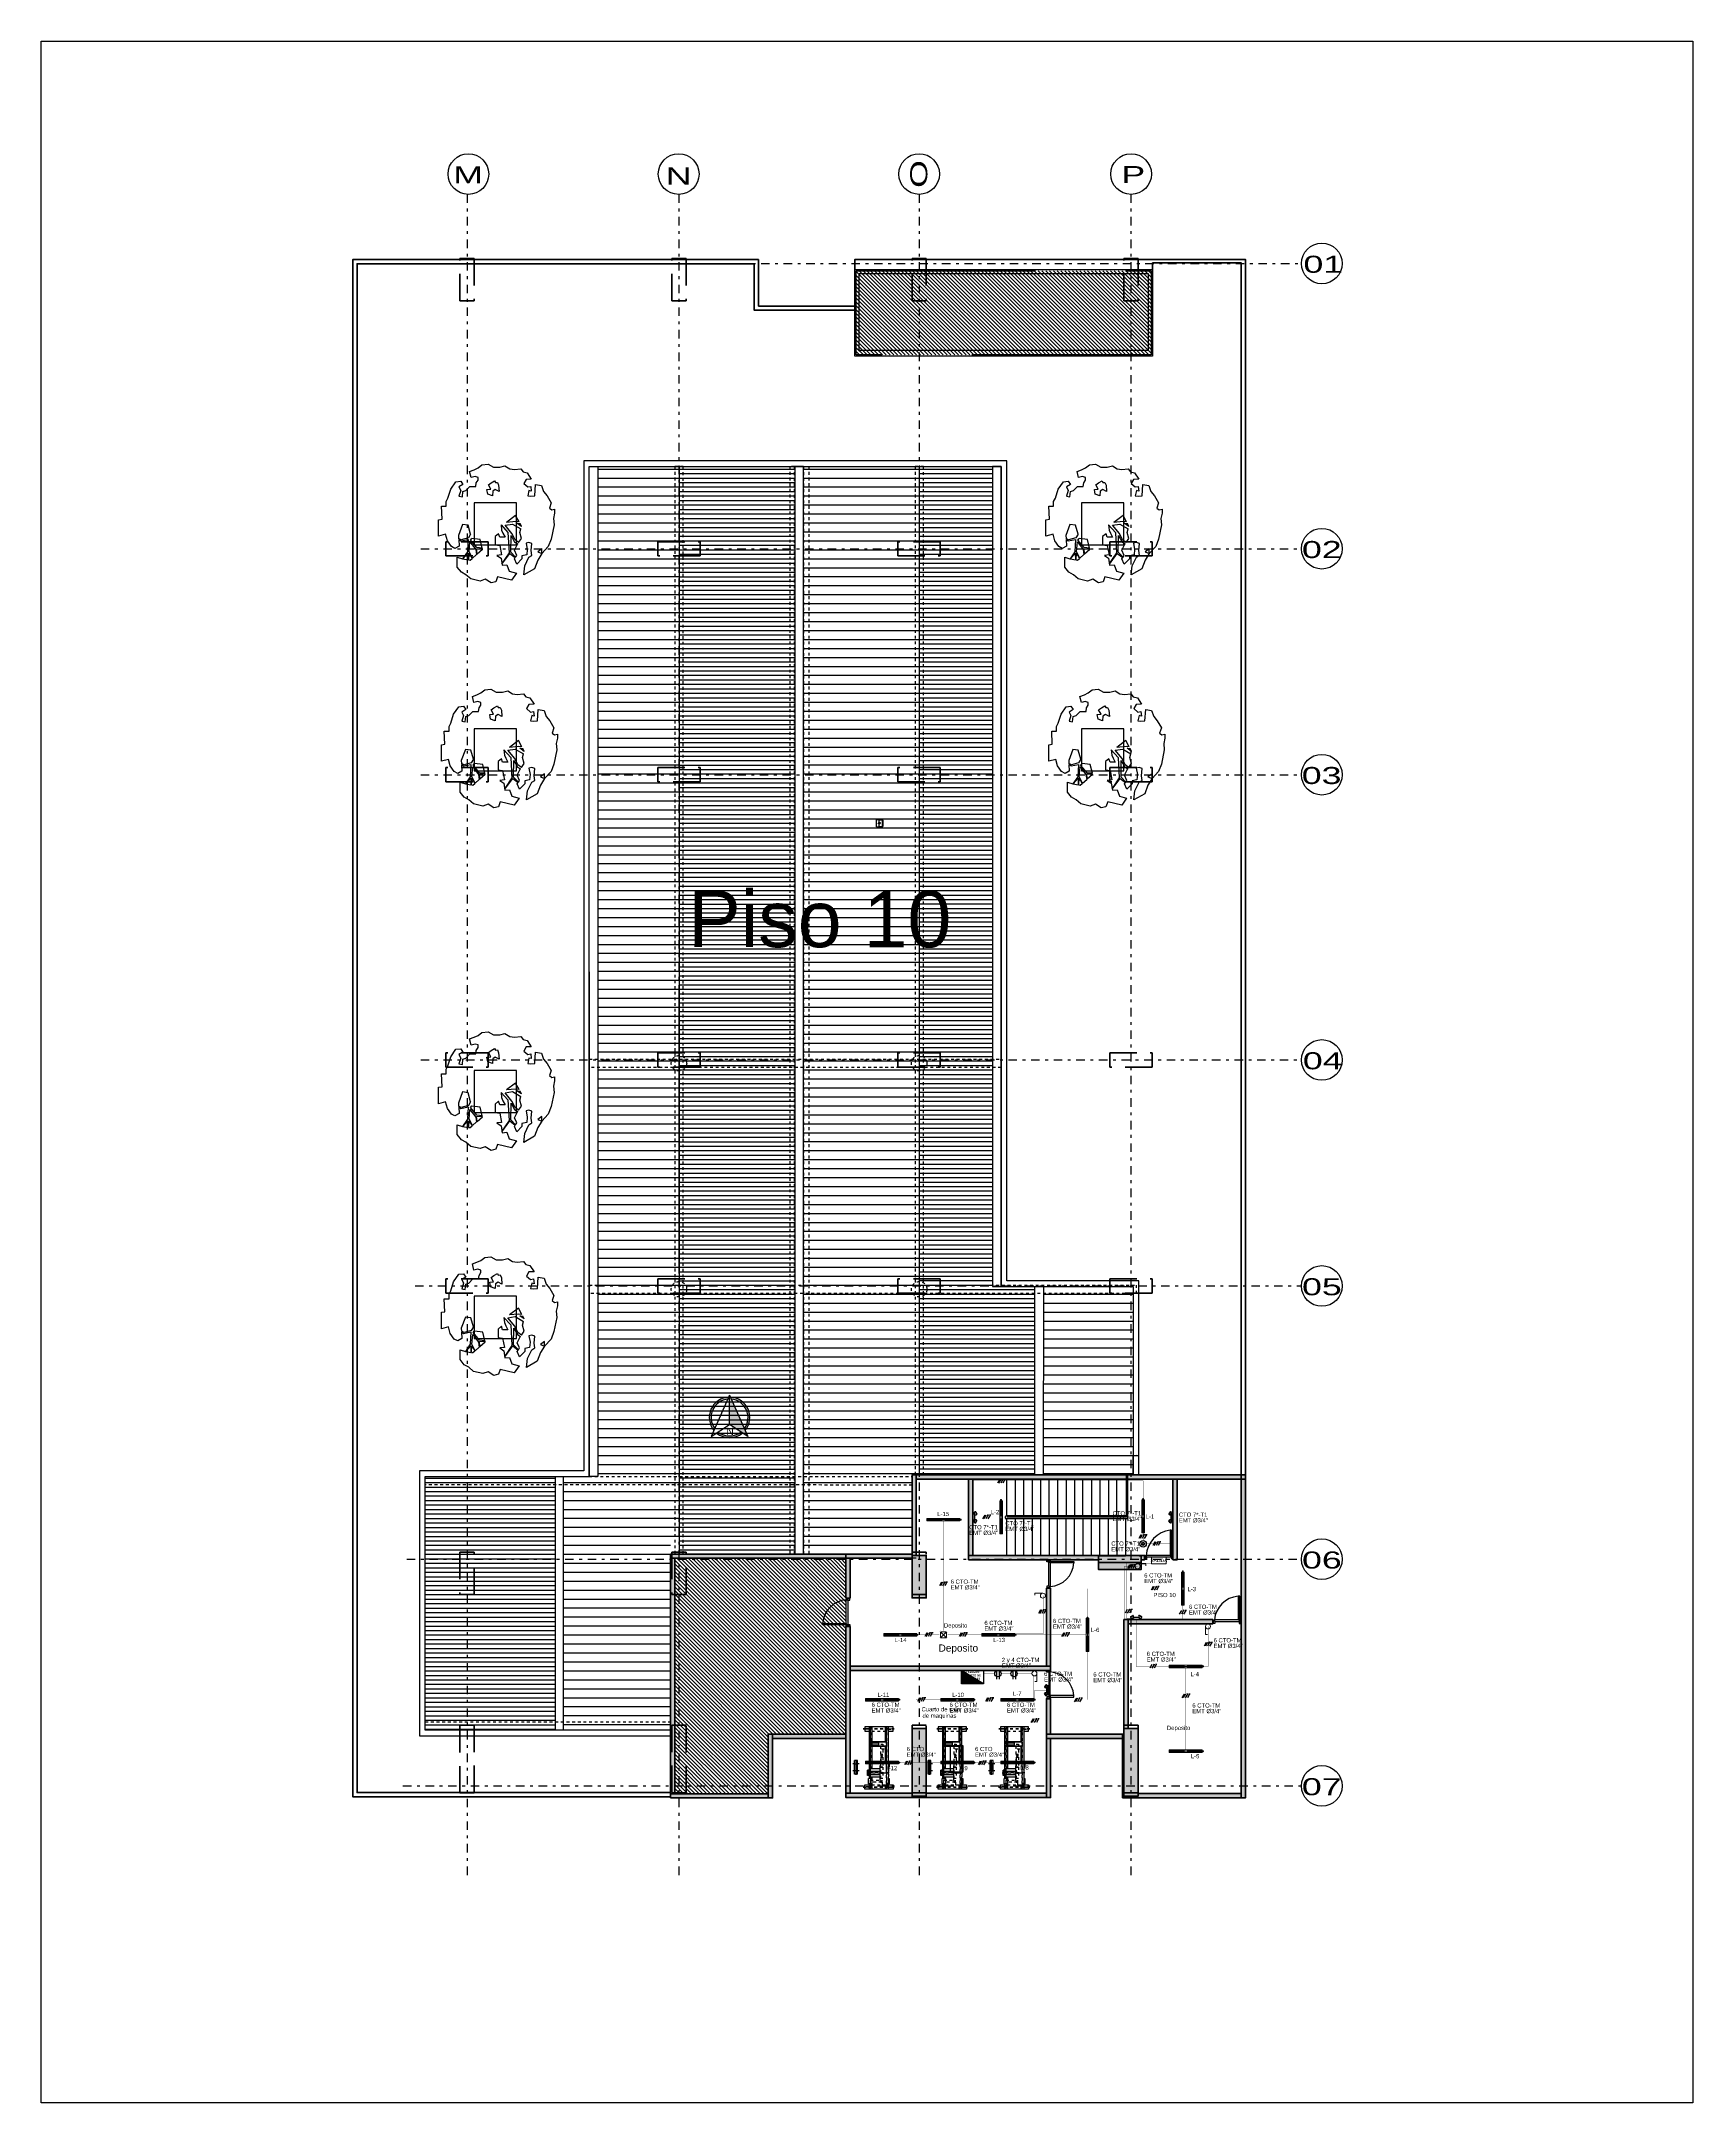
# Model space of a CAD drawing. Header units: millimetres. Extents: x 154 to 500, y 38 to 256.
# Drawn here: x 227.9 to 286.4, y 40.1 to 113.1 of the extents above; entities that cross this region are included whole.
import ezdxf
from ezdxf.enums import TextEntityAlignment as Align
from ezdxf.lldxf.tags import DXFTag

# ---------------------------------------------------------------- set-up
doc = ezdxf.new("R2010")
doc.units = ezdxf.units.MM
for name, pattern in [('CENTER', [0.7, 0.3, -0.2, 0, -0.2]), ('CENTER2', [28.575, 19.05, -3.175, 3.175, -3.175]), ('CENTERX2', [4, 2.5, -0.5, 0.5, -0.5]), ('DASHDOT2', [0.5, 0.25, -0.125, 0, -0.125]), ('DASHED2', [9.525, 6.35, -3.175]), ('DASHEDX2', [1.5, 1, -0.5]), ('HIDDEN', [9.525, 6.35, -3.175]), ('HIDDEN2', [4.7625, 3.175, -1.5875]), ('LÍNEAS_OCULTASX2', [0.75, 0.5, -0.25]), ('PHANTOMX2', [5, 2.5, -0.5, 0.5, -0.5, 0.5, -0.5])]:
    doc.linetypes.add(name, pattern=pattern)
doc.layers.get('Defpoints').update_dxf_attribs({"color": 8})
for name, color, linetype in [('-ALAMBRADO', 7, 'Continuous'), ('-CN-GYD-ILUMINACION-EM', 1, 'Continuous'), ('-CN-GYD-TEXTOS', 7, 'Continuous'), ('1amobla', 253, 'Continuous'), ('A-columnas', 6, 'Continuous'), ('AMOBLAMIENTO', 252, 'Continuous'), ('ANGULO', 3, 'Continuous'), ('AREA PARQUEO', 253, 'Continuous'), ('CAJA DE PASO', 86, 'Continuous'), ('CIELOS', 2, 'Continuous'), ('E-BORDE LOSA', 4, 'Continuous'), ('EJE-ESTRUCTURA', 254, 'CENTER'), ('EJES', 1, 'DASHDOT2'), ('HATCH', 2, 'Continuous'), ('JCA_COTAS', 253, 'Continuous'), ('JCA_HATCH 254', 252, 'Continuous'), ('JCA_PROYECCIONES', 1, 'HIDDEN2'), ('LUMINARIA DE EMERGENCIA', 1, 'Continuous'), ('MAQUINA', 31, 'Continuous'), ('MAQUINA BASE', 82, 'Continuous'), ('MAQUINA VIGAS', 84, 'Continuous'), ('MAQUINA ZAPATAS', 84, 'Continuous'), ('MUROS', 30, 'Continuous'), ('NORTE', 7, 'Continuous'), ('PLO_CORONA', 251, 'Continuous'), ('PROYECCION', 1, 'DASHED2'), ('SENSOR MOVIMIENTO', 3, 'Continuous'), ('suiches', 3, 'Continuous'), ('TB', 7, 'Continuous'), ('TOMA', 1, 'Continuous')]:
    doc.layers.add(name, color=color, linetype=linetype)
for name, color, linetype, lineweight in [('-CN-GYD-ILUMINACIÓN', 3, 'Continuous', 20), ('-CN-GYD-LUMINARIA LED HERMETICA', 1, 'Continuous', 5), ('-CN-GYD-TUBERÍA ILUMINACION', 5, 'Continuous', 18), ('-CN-GYD-TUBERÍA TOMACORRIENTE PVC', 86, 'Continuous', 18), ('-CN-INTERRUPTORES DE PARED', 3, 'Continuous', 20), ('_TEXTO', 7, 'Continuous', 9), ('Columna', 250, 'Continuous', 40), ('L', 7, 'Continuous', 15), ('TEXTOS', 7, 'Continuous', 20), ('Textos 1', 7, 'Continuous', 25)]:
    doc.layers.add(name, color=color, linetype=linetype, lineweight=lineweight)
doc.layers.add('A-HATCH CONCRETO', color=7, linetype='Continuous', true_color=0xb8b8b8)
doc.layers.add('Estructura', color=7, linetype='Continuous', lineweight=40, true_color=0x383838)
doc.layers.add('Muro', color=7, linetype='Continuous', lineweight=40, true_color=0x2b2b2b)
doc.styles.add('CORPORATIVO', font='simplex.shx')
doc.styles.add('DIM', font='ROMANS.shx')
doc.styles.add('GYD', font='arial.ttf', dxfattribs={"height": 2.5})
doc.styles.add('ROMAN', font='ROMANS', dxfattribs={"width": 1.2})
doc.styles.get("Standard").update_dxf_attribs({"font": 'arial.ttf'})
doc.styles.add('style2', font='arial.ttf', dxfattribs={"width": 1.5})
tags = doc.linetypes.add('EMT_LINE', pattern='A,0.5,-0.2,["EMT",Standard,S=0.1,R=0,X=-0.1,Y=-0.05],-0.25', length=0.95).pattern_tags.tags
tags[6] = DXFTag(74, 10)
doc.dimstyles.new('dim-10', dxfattribs={"dimscale": 10, "dimtxt": 0.0015, "dimasz": 0.0008, "dimexe": 0.0003, "dimexo": 0.001, "dimgap": 0.0005, "dimtad": 2, "dimzin": 4, "dimdsep": 46, "dimtxsty": 'DIM', "dimblk": 'ARCHTICK', "dimcen": 0.0025, "dimclrd": 1, "dimclre": 256, "dimclrt": 2, "dimadec": 0, "dimazin": 0, "dimtfac": 1, "dimtmove": 2, "dimatfit": 0, "dimldrblk": 'OPEN30', "dimfxl": 1, "dimtolj": 1, "dimtzin": 0, "dimarcsym": 0})
pattern_1 = [(270, (73.633, -1.35), (10.40324, -6.00631), [1.50158, -10.51105]), (360, (73.6335, -2.101), (10.40324, 6.00631), [0.75079, -20.05569]), (360, (73.6335, -2.289), (10.40324, 6.00631), [0.60063, -20.20584]), (360, (73.6335, -1.9134), (10.40324, 6.00631), [0.60063, -20.20584]), (330, (73.633, -2.477), (10.40324, 6.00631), [0.4805, -11.53212]), (30, (73.633, -1.726), (4e-09, 12.01262), [0.4805, -11.53212])]
pattern_2 = [(0, (0, 0), (0, 6.985), [5.08, -1.905]), (90, (0, 0), (-6.985, 4e-16), [5.08, -1.905])]

# ---------------------------------------------------------------- blocks, each defined once
blk = doc.blocks.new('_ArchTick')
at = {"color": 0, "linetype": 'ByBlock', "const_width": 0.15}
blk.add_lwpolyline([(-0.5, -0.5), (0.5, 0.5)], dxfattribs=at)
blk = doc.blocks.new('*D113')
at = {"layer": 'CIELOS', "lineweight": -2, "ltscale": 0.01, "transparency": 16777216}
for p, q in [((266.55, 62.347), (266.55, 63.016)), ((266.75, 62.347), (266.75, 63.016))]:
    blk.add_line(p, q, dxfattribs=at)
at = {"layer": 'CIELOS', "color": 1, "lineweight": -2, "ltscale": 0.01, "transparency": 16777216}
blk.add_line((266.75, 63.013), (266.55, 63.013), dxfattribs=at)
at = {"layer": 'Defpoints', "color": 0, "ltscale": 0.01, "transparency": 16777216}
for p in [(266.55, 63.013), (266.55, 62.337), (266.75, 62.337)]:
    blk.add_point(p, dxfattribs=at)
at = {"layer": 'CIELOS', "color": 1, "lineweight": -2, "ltscale": 0.01, "transparency": 16777216, "xscale": 0.008, "yscale": 0.008, "zscale": 0.008, "rotation": 180}
blk.add_blockref('_ArchTick', (266.55, 63.013), dxfattribs=at)
at = {"layer": 'CIELOS', "color": 1, "lineweight": -2, "ltscale": 0.01, "transparency": 16777216, "xscale": 0.008, "yscale": 0.008, "zscale": 0.008}
blk.add_blockref('_ArchTick', (266.75, 63.013), dxfattribs=at)
at = {"layer": 'CIELOS', "color": 2, "ltscale": 0.01, "transparency": 16777216, "insert": (266.65, 63.025), "char_height": 0.015, "attachment_point": 5, "style": 'DIM'}
blk.add_mtext('\\A1;.20', dxfattribs=at)
blk = doc.blocks.new('_Open30')
at = {"color": 0, "linetype": 'ByBlock', "lineweight": -2}
for p, q in [((-1, 0.3), (0, 0)), ((0, 0), (-1, -0.3)), ((0, 0), (-1, 0))]:
    blk.add_line(p, q, dxfattribs=at)
blk = doc.blocks.new('GG_HERMETICA')
h = blk.add_hatch()
h.set_pattern_fill('SWAMP', color=252, scale=0.472938, angle=270)
h.set_pattern_definition(pattern_1)
h.paths.add_polyline_path([(-20, -30), (-20, 17), (-550, 17), (-550, -30)])
h = blk.add_hatch()
h.set_pattern_fill('SWAMP', color=252, scale=0.472938, angle=270)
h.set_pattern_definition(pattern_1)
h.paths.add_polyline_path([(620, -30), (620, 17), (90, 17), (90, -30)])
at = {"layer": '-CN-GYD-ILUMINACIÓN', "color": 1, "extrusion": (0, 0, -1)}
for p, q in [((-550, -53), (-550, 40)), ((-550, 40), (-525, 40)), ((-525, 40), (-20, 40)), ((90, 40), (620, 40)), ((620, 40), (620, -53)), ((-20, -53), (-550, -53)), ((594, -53), (90, -53)), ((620, -53), (594, -53))]:
    blk.add_line(p, q, dxfattribs=at)
at = {"layer": '-CN-GYD-ILUMINACIÓN', "color": 1}
for p, q in [((90, 40), (-20, 40)), ((-20, 40), (-20, -53)), ((90, -53), (90, 40)), ((622, 6), (620, 6)), ((620, 6), (620, -6)), ((622, 10), (623, 11)), ((622, 8), (622, 10)), ((622, 7), (622, 8)), ((622, 5), (622, 7)), ((622, -6), (622, 6)), ((623, 4), (622, 5)), ((622, -3), (623, 1)), ((623, 11), (623, 11)), ((623, 11), (630, 11)), ((623, 1), (623, 4)), ((623, 1), (623, 1)), ((630, 11), (630, 6)), ((630, 6), (631, 6)), ((631, 6), (631, 9)), ((631, 9), (639, 9)), ((639, 9), (639, 6)), ((639, 6), (640, 6)), ((640, 10), (650, 10)), ((640, 6), (640, 10)), ((650, 10), (652, 8)), ((652, 8), (656, 8)), ((656, 8), (658, 8)), ((658, 8), (661, 5)), ((661, 5), (661, -6)), ((-20, -6), (90, -6)), ((620, -19), (620, -6)), ((622, -19), (620, -19)), ((622, -6), (622, -3)), ((622, -6), (622, -9)), ((622, -6), (622, -19)), ((622, -9), (623, -13)), ((623, -17), (622, -18)), ((622, -18), (622, -19)), ((622, -19), (622, -21)), ((622, -21), (622, -22)), ((622, -22), (623, -24)), ((623, -13), (623, -14)), ((623, -14), (623, -17)), ((623, -24), (623, -24)), ((623, -24), (630, -24)), ((630, -24), (630, -19)), ((630, -19), (631, -19)), ((631, -19), (631, -22)), ((631, -22), (639, -22)), ((639, -22), (639, -19)), ((639, -19), (640, -19)), ((640, -19), (640, -22)), ((640, -22), (650, -22)), ((650, -22), (652, -20)), ((652, -20), (656, -20)), ((656, -20), (658, -20)), ((658, -20), (661, -17)), ((661, -17), (661, -6))]:
    blk.add_line(p, q, dxfattribs=at)
for points in [[(623, 4), (630, 4)], [(623, 1), (630, 1)], [(629, 11), (629, 4), (629, 1), (629, -6)], [(630, 6), (630, -6)], [(631, 6), (631, -6)], [(639, 2), (631, 2)], [(639, 6), (639, -6)], [(640, 6), (640, -6)], [(640, 1), (650, 1), (650, 3), (640, 3)], [(650, 3), (652, 5)], [(650, 1), (652, -3)], [(652, 8), (652, -6)], [(-20, -53), (90, -53)], [(623, -14), (630, -14)], [(623, -17), (630, -17)], [(629, -24), (629, -17), (629, -14), (629, -6)], [(630, -19), (630, -6)], [(631, -19), (631, -6)], [(639, -15), (631, -15)], [(639, -19), (639, -6)], [(640, -19), (640, -6)], [(640, -14), (650, -14), (650, -15), (640, -15)], [(650, -14), (652, -10)], [(650, -15), (652, -17)], [(652, -20), (652, -6)]]:
    blk.add_lwpolyline(points, dxfattribs=at)
at = {"color": 1}
for points in [[(-20, 17), (-20, -30), (-550, -30), (-550, 17)], [(620, 17), (620, -30), (90, -30), (90, 17)]]:
    blk.add_lwpolyline(points, close=True, dxfattribs=at)
blk = doc.blocks.new('*U73')
at = {"layer": '-CN-GYD-ILUMINACION-EM', "ltscale": 0.3}
for p, q in [((-145, 270), (-200, 170)), ((-114, 285), (-197, 136)), ((-193, 144), (-193, 144)), ((-119, 277), (-119, 277)), ((-145, -270), (-200, -170)), ((-114, -285), (-197, -136)), ((-193, -144), (-193, -144)), ((-119, -277), (-119, -277))]:
    blk.add_line(p, q, dxfattribs=at)
at = {"layer": '-CN-GYD-ILUMINACION-EM'}
for p, q in [((-104, 116), (-104, -116)), ((-94, 114), (-94, -114)), ((0, 217), (-46, 217)), ((0, 207), (-40, 207)), ((0, -217), (0, 217)), ((-46, -217), (0, -217)), ((-40, -207), (0, -207))]:
    blk.add_line(p, q, dxfattribs=at)
for points in [[(-96, 130), (-110, 138)], [(-46, 217), (-104, 116)], [(-40, 207), (-94, 114)], [(-56, 199), (-70, 208)], [(-96, -130), (-110, -138)], [(-46, -217), (-104, -116)], [(-40, -207), (-94, -114)], [(-56, -199), (-70, -208)]]:
    blk.add_lwpolyline(points, dxfattribs=at)
at = {"layer": '-CN-GYD-ILUMINACION-EM', "ltscale": 0.3}
for centre, radius, start, end in [((-183, 161), 19.1, 150.97153, 240.97153), ((-156, 211), 85.5, 240.97153, 60.97153), ((-128, 260), 19.1, 60.97153, 150.97153), ((-183, -161), 19.1, 119.02847, 209.02847), ((-156, -211), 85.5, 299.02847, 119.02847), ((-128, -260), 19.1, 209.02847, 299.02847)]:
    blk.add_arc(centre, radius, start, end, dxfattribs=at)
at = {"layer": '-CN-GYD-TEXTOS', "style": 'GYD'}
blk.add_attdef('5', (-68, -406), '', height=125, rotation=90, dxfattribs=at)
blk = doc.blocks.new('*U115')
at = {"layer": '-CN-GYD-ILUMINACION-EM', "ltscale": 0.3}
for p, q in [((-145, 270), (-200, 170)), ((-114, 285), (-197, 136)), ((-193, 144), (-193, 144)), ((-119, 277), (-119, 277)), ((-145, -270), (-200, -170)), ((-114, -285), (-197, -136)), ((-193, -144), (-193, -144)), ((-119, -277), (-119, -277))]:
    blk.add_line(p, q, dxfattribs=at)
at = {"layer": '-CN-GYD-ILUMINACION-EM'}
for p, q in [((-104, 116), (-104, -116)), ((-94, 114), (-94, -114)), ((0, 217), (-46, 217)), ((0, 207), (-40, 207)), ((0, -217), (0, 217)), ((-46, -217), (0, -217)), ((-40, -207), (0, -207))]:
    blk.add_line(p, q, dxfattribs=at)
for points in [[(-96, 130), (-110, 138)], [(-46, 217), (-104, 116)], [(-40, 207), (-94, 114)], [(-56, 199), (-70, 208)], [(-96, -130), (-110, -138)], [(-46, -217), (-104, -116)], [(-40, -207), (-94, -114)], [(-56, -199), (-70, -208)]]:
    blk.add_lwpolyline(points, dxfattribs=at)
at = {"layer": '-CN-GYD-ILUMINACION-EM', "ltscale": 0.3}
for centre, radius, start, end in [((-183, 161), 19.1, 150.97153, 240.97153), ((-156, 211), 85.5, 240.97153, 60.97153), ((-128, 260), 19.1, 60.97153, 150.97153), ((-183, -161), 19.1, 119.02847, 209.02847), ((-156, -211), 85.5, 299.02847, 119.02847), ((-128, -260), 19.1, 209.02847, 299.02847)]:
    blk.add_arc(centre, radius, start, end, dxfattribs=at)
at = {"layer": '-CN-GYD-TEXTOS', "style": 'GYD'}
blk.add_attdef('5', (-68, -406), '', height=125, rotation=90, dxfattribs=at)
blk = doc.blocks.new('A$C6eb1346c')
at = {"layer": '-CN-INTERRUPTORES DE PARED', "color": 3, "extrusion": (0, 0, -1)}
for p, q in [((0.18, 0.35), (0.76, 0.35)), ((0.76, 0.35), (0.76, 0.21))]:
    blk.add_line(p, q, dxfattribs=at)
blk.add_circle((-0.18, 0.18), 0.176, dxfattribs=at)
blk = doc.blocks.new('Salida_3.8W')
h = blk.add_hatch()
h.set_pattern_fill('ANGLE', color=256)
h.set_pattern_definition(pattern_2)
h.paths.add_polyline_path([(0.434, -0.01), (0.434, 0.303), (-0.434, 0.303), (-0.434, -0.01)])
h.paths.add_polyline_path([(-0.424, 0), (-0.424, 0.293), (0.424, 0.293), (0.424, 0)], flags=16)
h = blk.add_hatch()
h.set_pattern_fill('ANGLE', color=256)
h.set_pattern_definition(pattern_2)
h.paths.add_polyline_path([(0.434, -0.01), (0.434, 0.303), (-0.434, 0.303), (-0.434, -0.01)])
h.paths.add_polyline_path([(-0.424, 0), (-0.424, 0.293), (0.424, 0.293), (0.424, 0)], flags=16)
at = {"layer": 'L'}
h = blk.add_hatch(dxfattribs=at)
h.set_pattern_fill('ANGLE', color=3)
h.set_pattern_definition([(0, (-44.6785, -37.2514), (0, 6.985), [5.08, -1.905]), (90, (-44.6785, -37.2514), (-6.985, 4e-16), [5.08, -1.905])])
h.paths.add_polyline_path([(0.434, -0.01), (0.434, 0.303), (-0.434, 0.303), (-0.434, -0.01)])
h.paths.add_polyline_path([(-0.424, 0), (-0.424, 0.293), (0.424, 0.293), (0.424, 0)], flags=16)
h = blk.add_hatch(color=3, dxfattribs=at)
h.paths.add_polyline_path([(0.434, -0.01), (0.434, 0.303), (-0.434, 0.303), (-0.434, -0.01)])
h.paths.add_polyline_path([(-0.424, 0), (-0.424, 0.293), (0.424, 0.293), (0.424, 0)], flags=16)
at = {"layer": 'L', "color": 3}
for points in [[(-0.434, 0.303), (0.434, 0.303), (0.434, -0.01), (-0.434, -0.01)], [(-0.424, 0.293), (0.424, 0.293), (0.424, 0), (-0.424, 0)]]:
    blk.add_lwpolyline(points, close=True, dxfattribs=at)
at = {"layer": 'L', "color": 3, "insert": (0, 0.146, 712.661), "char_height": 0.15, "width": 0.84839, "attachment_point": 5}
blk.add_mtext('\\pxqc;SALIDA', dxfattribs=at)
blk = doc.blocks.new('Caja de paso')
at = {"layer": '-CN-GYD-TUBERÍA TOMACORRIENTE PVC', "const_width": 0.00173}
blk.add_lwpolyline([(-0.111, 0.067), (-0.111, -0.067, 0.414214), (-0.067, -0.111), (0.067, -0.111, 0.414214), (0.111, -0.067), (0.111, 0.067, 0.414214), (0.067, 0.111), (-0.067, 0.111, 0.414214)], format="xyb", close=True, dxfattribs=at)
at = {"layer": '-CN-GYD-TUBERÍA TOMACORRIENTE PVC'}
blk.add_lwpolyline([(-0.057, -0.082), (0.057, -0.082, 0.414214), (0.082, -0.057), (0.082, 0.057, 0.414214), (0.057, 0.082), (-0.057, 0.082, 0.414214), (-0.082, 0.057), (-0.082, -0.057, 0.414214)], format="xyb", close=True, dxfattribs=at)
at = {"layer": '-CN-GYD-TUBERÍA TOMACORRIENTE PVC', "linetype": 'LÍNEAS_OCULTASX2'}
for points in [[(-0.057, 0.057), (0.057, -0.057)], [(0.057, 0.057), (-0.057, -0.057)]]:
    blk.add_lwpolyline(points, dxfattribs=at)
at = {"layer": '-CN-GYD-TUBERÍA TOMACORRIENTE PVC'}
for centre in [(-0.057, 0.057), (0.057, 0.057), (-0.057, -0.057), (0.057, -0.057)]:
    blk.add_circle(centre, 0.00665, dxfattribs=at)
blk = doc.blocks.new('Sensor 360º_')
at = {"layer": 'suiches'}
for radius in [0.113, 0.054, 0.0375]:
    blk.add_circle((0, 0), radius, dxfattribs=at)
blk = doc.blocks.new('3x')
at = {"layer": '-ALAMBRADO'}
h = blk.add_hatch(color=256, dxfattribs=at)
edge = h.paths.add_edge_path()
edge.add_arc((0.08, 0.13), 0.025, 0, 360)
for p, q in [((-0.15, 0.13), (-0.3, -0.13)), ((-0.07, 0.13), (-0.22, -0.13)), ((0.08, 0.13), (-0.07, -0.13)), ((0.23, 0.13), (0.08, -0.13))]:
    blk.add_line(p, q, dxfattribs=at)
blk.add_lwpolyline([(0.28, 0.13), (0.18, 0.13)], dxfattribs=at)
blk.add_circle((0.08, 0.13), 0.025, dxfattribs=at)
blk = doc.blocks.new('*U60')
at = {"layer": '-ALAMBRADO'}
blk.add_blockref('3x', (0, 0), dxfattribs=at)
blk = doc.blocks.new('2x')
at = {"layer": '-ALAMBRADO'}
h = blk.add_hatch(color=256, dxfattribs=at)
edge = h.paths.add_edge_path()
edge.add_arc((0.08, 0.13), 0.025, 0, 360)
for p, q in [((-0.08, 0.13), (-0.23, -0.13)), ((0.08, 0.13), (-0.08, -0.13)), ((0.23, 0.13), (0.08, -0.13))]:
    blk.add_line(p, q, dxfattribs=at)
blk.add_lwpolyline([(0.28, 0.13), (0.18, 0.13)], dxfattribs=at)
blk.add_circle((0.08, 0.13), 0.025, dxfattribs=at)
blk = doc.blocks.new('*U63')
at = {"layer": '-ALAMBRADO'}
blk.add_blockref('2x', (0, 0), dxfattribs=at)
blk = doc.blocks.new('t')
at = {"layer": 'TOMA'}
for p, q in [((0.006, 0.03), (0.204, 0.03)), ((0.006, -0.03), (0.204, -0.03))]:
    blk.add_line(p, q, dxfattribs=at)
blk.add_circle((0.075, 0), 0.075, dxfattribs=at)
blk = doc.blocks.new('TB')
at = {"layer": 'TB'}
h = blk.add_hatch(color=256, dxfattribs=at)
h.dxf.hatch_style = 1
h.paths.add_polyline_path([(0.156, 0), (-0.156, 0.156), (-0.156, 0)])
blk.add_lwpolyline([(-0.156, 0.156), (0.156, 0.156), (0.156, 0), (-0.156, 0)], close=True, dxfattribs=at)
blk.add_lwpolyline([(0.156, 0), (-0.156, 0.156)], dxfattribs=at)
blk = doc.blocks.new('A$Cf847e5f9')
h = blk.add_hatch(color=256)
h.dxf.hatch_style = 1
h.paths.add_polyline_path([(-0.9, 0.9), (-0.5, 2, -0.58483), (6.6, 18), (7.1, 19.1, 0.618991)])
h.paths.add_polyline_path([(15.6, 2), (16.1, 0.9, 0.618991), (8.1, 19.1), (8.5, 18, -0.58483)])
at = {"true_color": 0x636466}
h = blk.add_hatch(color=251, dxfattribs=at)
h.dxf.hatch_style = 1
h.paths.add_polyline_path([(7.6, 4.1), (17.6, -2.4), (7.6, 20.2)])
h = blk.add_hatch(color=256)
h.dxf.hatch_style = 1
h.paths.add_polyline_path([(1.4, 0.1), (0.5, -0.5, 0.361596), (14.7, -0.5), (13.8, 0.1, -0.344197)])
for points in [[(-2.4, -2.4), (7.6, 4.1)], [(17.6, -2.4), (7.6, 4.1)]]:
    blk.add_lwpolyline(points)
at = {"layer": 'NORTE'}
for q in [(-2.4, -2.4), (17.6, -2.4)]:
    blk.add_line((7.6, 20.2), q, dxfattribs=at)
blk.add_lwpolyline([(7.6, 4.1), (7.6, 20.2)], dxfattribs=at)
for radius, start, end in [(11.1, 92.5879, 219.6164), (10.1, 95.4614, 216.7429), (11.1, 320.3836, 87.4121), (10.1, 323.2571, 84.5386), (10.1, 232.0134, 307.9866), (11.1, 230.2404, 309.7596)]:
    blk.add_arc((7.6, 8), radius, start, end, dxfattribs=at)
at = {"layer": 'NORTE', "insert": (5.9, 2.4), "char_height": 4, "attachment_point": 1}
blk.add_mtext_dynamic_manual_height_columns('N', width=1.323, gutter_width=12.5, heights=[0], dxfattribs=at)
blk = doc.blocks.new('P8P1P161')
for p, q in [((-0.13, 0), (0.13, 0)), ((-0.13, 0), (-0.13, -0.123)), ((0.13, 0), (0.13, -0.123)), ((-0.13, -0.123), (-0.13, -0.19)), ((-0.115, -0.116), (-0.115, -0.183)), ((-0.1, -0.093), (0.1, -0.093)), ((-0.1, -0.101), (0.1, -0.101)), ((-0.08, -0.218), (0.08, -0.218)), ((-0.08, -0.24), (0.08, -0.24)), ((-0.024, -0.13), (-0.024, -0.114)), ((-0.024, -0.114), (-0.016, -0.114)), ((-0.016, -0.13), (-0.024, -0.13)), ((-0.016, -0.114), (-0.016, -0.13)), ((-0.004, -0.114), (0.004, -0.114)), ((-0.004, -0.13), (-0.004, -0.114)), ((0.004, -0.13), (-0.004, -0.13)), ((0.004, -0.114), (0.004, -0.13)), ((0.016, -0.13), (0.016, -0.114)), ((0.016, -0.114), (0.024, -0.114)), ((0.024, -0.13), (0.016, -0.13)), ((0.024, -0.114), (0.024, -0.13)), ((0.115, -0.116), (0.115, -0.183)), ((0.13, -0.123), (0.13, -0.19))]:
    blk.add_line(p, q)
blk.add_circle((0, -0.064), 0.00632)
for centre, radius, start, end in [((-0.1, -0.123), 0.03, 90, 180), ((-0.08, -0.19), 0.05, 180, 270), ((-0.1, -0.116), 0.0149, 90, 180), ((-0.08, -0.183), 0.0349, 180, 270), ((0.08, -0.183), 0.0349, 270, 0), ((0.08, -0.19), 0.05, 270, 0), ((0.1, -0.123), 0.03, 0, 90), ((0.1, -0.116), 0.0149, 0, 90)]:
    blk.add_arc(centre, radius, start, end)
at = {"style": 'ROMAN', "width": 1.2}
for tag, flags, p in [('CODIN', 3, (0.018, -0.647)), ('CODIN0', 1, (-0.032, -0.975))]:
    blk.add_attdef(tag, text='', height=0.21, dxfattribs=dict(at, flags=flags)).set_placement(p, align=Align.MIDDLE)
blk = doc.blocks.new('ap-2')
for points in [[(-184.365, -96.715), (-184.25, -96.709), (-184.209, -96.782), (-184.24, -96.844), (-184.343, -96.916), (-184.457, -96.947), (-184.426, -97.071), (-184.716, -97.071), (-184.726, -97.009), (-184.954, -97.019), (-184.954, -96.936), (-185.037, -96.936), (-185.099, -96.905), (-185.254, -96.855), (-185.389, -96.763), (-185.399, -96.68), (-185.337, -96.639), (-185.295, -96.711), (-185.233, -96.68), (-185.13, -96.711), (-185.12, -96.649), (-185.213, -96.639), (-185.233, -96.587), (-185.306, -96.515), (-185.306, -96.412), (-185.367, -96.404), (-185.418, -96.373), (-185.465, -96.372), (-185.48, -96.425), (-185.461, -96.494), (-185.572, -96.521), (-185.601, -96.441), (-185.632, -96.373), (-185.685, -96.303), (-185.699, -96.195), (-185.647, -96.102), (-185.647, -95.988), (-185.668, -95.896), (-185.616, -95.813), (-185.606, -95.73), (-185.616, -95.617), (-185.564, -95.576), (-185.544, -95.503), (-185.431, -95.43), (-185.43, -95.524), (-185.357, -95.565), (-185.295, -95.493), (-185.306, -95.441), (-185.223, -95.431), (-185.233, -95.472), (-185.14, -95.493), (-185.13, -95.441), (-185.14, -95.369), (-185.34, -95.356), (-185.32, -95.251), (-185.213, -95.214), (-185.14, -95.152), (-185.016, -95.079), (-184.923, -95.11), (-184.892, -95.068), (-184.902, -95.017), (-184.83, -95.017), (-184.737, -95.037), (-184.623, -95.027), (-184.374, -95.079), (-184.24, -95.13), (-184.116, -95.244), (-184.199, -95.244), (-184.147, -95.316), (-184.116, -95.244), (-184.002, -95.316), (-183.849, -95.373), (-183.741, -95.565), (-183.901, -95.547), (-184.054, -95.471), (-184.085, -95.419), (-184.168, -95.43), (-184.292, -95.419), (-184.312, -95.471), (-184.302, -95.522), (-184.188, -95.502), (-184.095, -95.512), (-184.074, -95.595), (-184.023, -95.595), (-183.93, -95.688), (-184.023, -95.729), (-184.047, -95.713)], [(-184.598, -95.606), (-184.652, -95.685), (-184.648, -95.63)], [(-184.598, -95.606), (-184.602, -95.605), (-184.648, -95.63)], [(-184.313, -95.655), (-184.385, -95.605), (-184.488, -95.636), (-184.554, -95.618)], [(-184.678, -95.647), (-184.788, -95.708), (-184.669, -95.868)], [(-184.678, -95.647), (-184.685, -95.704), (-184.669, -95.868)], [(-184.619, -95.895), (-184.639, -95.763), (-184.554, -95.618)], [(-184.625, -95.965), (-184.533, -95.955), (-184.476, -95.932), (-184.406, -95.894), (-184.406, -95.987), (-184.468, -96.008), (-184.416, -96.069), (-184.271, -96.069), (-184.261, -95.987), (-184.095, -95.956), (-184.085, -96.038), (-184.033, -95.966), (-183.909, -95.946), (-183.919, -95.863), (-183.805, -95.822), (-183.767, -95.695), (-183.645, -95.78), (-183.702, -96.028), (-183.702, -96.028), (-183.619, -96.059), (-183.598, -96.142), (-183.661, -96.245), (-183.63, -96.338), (-183.671, -96.503), (-183.743, -96.586), (-183.743, -96.586), (-183.785, -96.668), (-183.878, -96.74), (-184.054, -96.74), (-184.023, -96.647), (-184.023, -96.646)], [(-184.625, -95.965), (-184.492, -95.843), (-184.13, -95.823)], [(-184.313, -95.655), (-184.359, -95.717), (-184.469, -95.772), (-184.619, -95.895)], [(-184.053, -95.708), (-184.139, -95.793), (-184.435, -95.789), (-184.321, -95.726), (-184.29, -95.671)], [(-184.053, -95.708), (-184.085, -95.688), (-184.178, -95.729), (-184.281, -95.677), (-184.29, -95.671)], [(-184.13, -95.823), (-183.939, -95.951)], [(-184.12, -95.809), (-184.047, -95.713)], [(-183.93, -95.949), (-184.12, -95.809)], [(-185.333, -96.19), (-185.369, -96.14), (-185.403, -96.079), (-185.373, -96.064), (-185.377, -96.03), (-185.325, -96.009), (-185.216, -95.999), (-185.251, -96.068), (-185.22, -96.112), (-185.14, -96.119), (-185.166, -96.199), (-185.252, -96.215), (-185.256, -96.146), (-185.333, -96.19)], [(-184.212, -96.3), (-184.366, -96.338), (-184.385, -96.482), (-184.386, -96.483)], [(-184.212, -96.3), (-184.221, -96.394), (-184.356, -96.508), (-184.386, -96.483)], [(-184.111, -96.39), (-184.194, -96.296), (-184.203, -96.298)], [(-184.111, -96.39), (-184.198, -96.398), (-184.203, -96.298)], [(-184.459, -96.504), (-184.617, -96.549), (-184.633, -96.647), (-184.435, -96.718), (-184.382, -96.716)], [(-184.459, -96.504), (-184.395, -96.544), (-184.36, -96.67), (-184.382, -96.716)], [(-184.365, -96.715), (-184.34, -96.678), (-184.368, -96.548), (-184.15, -96.56), (-184.023, -96.646)], [(-184.037, -96.473), (-184.15, -96.532), (-184.324, -96.516), (-184.186, -96.414), (-184.102, -96.4)], [(-184.006, -96.537), (-184.123, -96.532), (-184.032, -96.479)], [(-184.021, -96.639), (-184.123, -96.552), (-184.007, -96.549)], [(-184.037, -96.473), (-184.102, -96.4)], [(-184.006, -96.537), (-184.002, -96.513), (-184.032, -96.479)], [(-184.021, -96.639), (-184.007, -96.549)]]:
    blk.add_lwpolyline(points)
blk = doc.blocks.new('*D132')
at = {"layer": 'CIELOS', "lineweight": -2, "ltscale": 0.01, "transparency": 16777216}
for p, q in [((27.616, 14.234), (27.616, 14.903)), ((27.816, 14.234), (27.816, 14.903))]:
    blk.add_line(p, q, dxfattribs=at)
at = {"layer": 'CIELOS', "color": 1, "lineweight": -2, "ltscale": 0.01, "transparency": 16777216}
blk.add_line((27.816, 14.9), (27.616, 14.9), dxfattribs=at)
at = {"layer": 'Defpoints', "color": 0, "ltscale": 0.01, "transparency": 16777216}
for p in [(27.616, 14.9), (27.616, 14.224), (27.816, 14.224)]:
    blk.add_point(p, dxfattribs=at)
at = {"layer": 'CIELOS', "color": 1, "lineweight": -2, "ltscale": 0.01, "transparency": 16777216, "xscale": 0.008, "yscale": 0.008, "zscale": 0.008, "rotation": 180}
blk.add_blockref('_ArchTick', (27.616, 14.9), dxfattribs=at)
at = {"layer": 'CIELOS', "color": 1, "lineweight": -2, "ltscale": 0.01, "transparency": 16777216, "xscale": 0.008, "yscale": 0.008, "zscale": 0.008}
blk.add_blockref('_ArchTick', (27.816, 14.9), dxfattribs=at)
at = {"layer": 'CIELOS', "color": 2, "ltscale": 0.01, "transparency": 16777216, "insert": (27.716, 14.912), "char_height": 0.015, "attachment_point": 5, "style": 'DIM'}
blk.add_mtext('\\A1;.20', dxfattribs=at)
blk = doc.blocks.new('dcedfedwed')
at = {"layer": 'HATCH'}
h = blk.add_hatch(color=256, dxfattribs=at)
h.paths.add_polyline_path([(0, 630), (0, 605), (25, 605, 0.414214)])
h.paths.add_polyline_path([(0, 605), (-25, 605, 0.414214), (0, 580)])
h = blk.add_hatch(color=256, dxfattribs=at)
h.paths.add_polyline_path([(0, 25), (0, 0), (25, 0, 0.414214)])
h.paths.add_polyline_path([(0, 0), (-25, 0, 0.414214), (0, -25)])
at = {"layer": 'ANGULO', "linetype": 'CENTERX2'}
for p, q in [((-87, 230), (87, 230)), ((-92, -230), (92, -230))]:
    blk.add_line(p, q, dxfattribs=at)
at = {"layer": 'EJES', "ltscale": 2}
for p, q in [((800, 530), (1020, 530)), ((800, 290), (1020, 290)), ((910, 670), (910, 150))]:
    blk.add_line(p, q, dxfattribs=at)
for points in [[(662, 1110), (-437, 1110)], [(400, -1025), (400, 1185)]]:
    blk.add_lwpolyline(points, close=True, dxfattribs=at)
for points, elevation in [([(-175, -1025), (-175, 1185)], 0), ([(532, 605), (-268, 605)], -388613), ([(654, -950), (-445, -950)], -388613)]:
    blk.add_lwpolyline(points, close=True, dxfattribs=dict(at, elevation=elevation))
at = {"layer": 'HATCH'}
for centre in [(0, 605), (0, 0)]:
    blk.add_circle(centre, 25, dxfattribs=at)
at = {"layer": 'MAQUINA', "linetype": 'Continuous', "ltscale": 3, "elevation": -388613}
blk.add_lwpolyline([(-189, 205), (-135, 205, -0.365977), (-132, 202, 0.365977), (-129, 200), (-85, 200), (-85, 206), (-10, 206), (-10, 290), (44, 290), (44, 355), (64, 355), (64, 875), (44, 875), (44, 940), (-10, 940), (-10, 1024), (-85, 1024), (-85, 1030), (-129, 1030, 0.365977), (-132, 1028, -0.365977), (-135, 1025), (-193, 1025), (-193, 970), (-216, 970), (-216, 977, 0.414214), (-218, 978), (-232, 978, 0.414214), (-233, 977), (-233, 965), (-238, 965), (-238, 880), (-237, 880), (-237, 870), (-240, 870, 0.388879), (-241, 868), (-241, 862, 0.388879), (-240, 860), (-237, 860), (-237, 780), (-240, 780, 0.388879), (-241, 778), (-241, 772, 0.388879), (-240, 770), (-237, 769), (-237, 744, 0.27418), (-247, 727), (-247, 663, 0.27418), (-237, 646), (-237, 610), (-240, 610, 0.388879), (-241, 608), (-241, 602, 0.388879), (-240, 600), (-237, 600), (-237, 564, 0.27418), (-247, 547), (-247, 483, 0.27418), (-237, 466), (-237, 441), (-240, 440, 0.388879), (-241, 438), (-241, 432, 0.388879), (-240, 430), (-237, 430), (-237, 370), (-240, 370, 0.388879), (-241, 368), (-241, 362, 0.388879), (-240, 360), (-237, 360), (-237, 352), (-238, 352), (-238, 265), (-233, 265), (-233, 254, 0.414214), (-232, 252), (-218, 252, 0.414214), (-216, 254), (-216, 262), (-193, 262), (-193, 206), (-189, 206)], format="xyb", dxfattribs=at)
at = {"layer": 'MAQUINA BASE', "linetype": 'Continuous', "ltscale": 3}
for p, q in [((335, 990, -388613), (345, 1000, -388613)), ((335, 990, -388613), (335, 810, -388613)), ((335, 810, -388613), (345, 800, -388613)), ((345, 1000, -388613), (455, 1000, -388613)), ((345, 800, -388613), (455, 800, -388613)), ((465, 990, -388613), (455, 1000, -388613)), ((465, 810, -388613), (455, 800, -388613)), ((465, 990, -388613), (465, 810, -388613)), ((64, 670), (450, 670)), ((450, 540), (64, 540)), ((860, 655), (960, 655)), ((860, 655), (860, 165)), ((860, 165), (960, 165)), ((899, 535), (902, 535)), ((899, 285), (899, 535)), ((899, 285), (902, 285)), ((906, 528), (902, 535)), ((906, 292), (902, 285)), ((914, 528), (918, 535)), ((914, 292), (918, 285)), ((921, 535), (918, 535)), ((921, 285), (918, 285)), ((921, 285), (921, 535)), ((960, 655), (960, 165))]:
    blk.add_line(p, q, dxfattribs=at)
at = {"layer": 'MAQUINA BASE', "linetype": 'Continuous', "ltscale": 3, "elevation": -388613}
blk.add_lwpolyline([(-193, 985), (-235, 985), (-235, 965)], dxfattribs=at)
at = {"layer": 'MAQUINA BASE', "linetype": 'Continuous', "ltscale": 3}
for points in [[(64, 460), (440, 460), (450, 470), (450, 740), (440, 750), (64, 750)], [(-235, 265), (-235, 245), (-193, 245)]]:
    blk.add_lwpolyline(points, dxfattribs=at)
blk.add_circle((400, 605), 20, dxfattribs=at)
for centre, radius, start, end in [((910, 530), 20, 303.36701, 236.63299), ((910, 290), 20, 123.36701, 56.63299), ((910, 530), 4, 0, 180), ((910, 530), 4, 180, 0), ((910, 290), 4, 0, 180), ((910, 290), 4, 180, 0)]:
    blk.add_arc(centre, radius, start, end, dxfattribs=at)
at = {"layer": 'MAQUINA VIGAS'}
for p, q in [((-225, 1000, -388613), (-225, 1185)), ((-125, 1030, -388613), (-125, 1185)), ((350, 1000, -388613), (350, 1185)), ((350, 750), (350, 800, -388613)), ((450, 1000, -388613), (450, 1185)), ((450, 675), (450, 800, -388613)), ((-225, -1025), (-225, 230)), ((-125, -315), (-125, 200)), ((350, 185), (350, 460)), ((350, -315), (350, 185)), ((450, -1025), (450, 495)), ((-175, -330), (-175, -370)), ((-175, -330), (400, -330)), ((-175, -450), (-175, -490)), ((-175, -490), (400, -490)), ((-170, -475), (-170, -345)), ((-170, -345), (110, -345)), ((-170, -475), (110, -475)), ((-125, -330), (-125, -315)), ((-125, -1025), (-125, -490)), ((110, -475), (110, -345)), ((110, -370), (400, -370)), ((110, -450), (400, -450)), ((350, -330), (350, -315)), ((350, -450), (350, -370)), ((350, -1025), (350, -490)), ((400, -330), (400, -370)), ((400, -450), (400, -490))]:
    blk.add_line(p, q, dxfattribs=at)
at = {"layer": 'MAQUINA VIGAS', "linetype": 'PHANTOMX2', "ltscale": 2}
for p, q in [((350, 1035), (-125, 1035)), ((350, -875), (-125, -875))]:
    blk.add_line(p, q, dxfattribs=at)
at = {"layer": 'MAQUINA VIGAS', "linetype": 'DASHEDX2', "ltscale": 3}
for p, q in [((-175, -370), (-170, -370)), ((-175, -450), (-170, -450))]:
    blk.add_line(p, q, dxfattribs=at)
at = {"layer": 'MAQUINA VIGAS', "linetype": 'CENTERX2', "ltscale": 2}
blk.add_line((-61, -330), (61, -330), dxfattribs=at)
at = {"layer": 'MAQUINA VIGAS'}
for points in [[(-225, 1035), (-400, 1035), (-400, 1185), (600, 1185), (600, 1035), (450, 1035)], [(-225, -875), (-400, -875), (-400, -1025), (600, -1025), (600, -875), (450, -875)]]:
    blk.add_lwpolyline(points, dxfattribs=at)
at = {"layer": 'MAQUINA ZAPATAS', "linetype": 'Continuous', "ltscale": 3}
for p, q in [((-280, 1000, -388613), (-280, 820, -388613)), ((-280, 1000, -388613), (-193, 1000, -388613)), ((-280, 820, -388613), (-237, 820, -388613)), ((-280, 410, -388613), (-237, 410)), ((-280, 410, -388613), (-280, 230)), ((-280, 230), (-193, 230)), ((450, 695), (505, 695)), ((450, 515), (505, 515)), ((505, 695), (505, 515))]:
    blk.add_line(p, q, dxfattribs=at)
for centre in [(470, 663), (470, 547)]:
    blk.add_circle(centre, 10, dxfattribs=at)
for centre, radius, start, end in [((-239, 844), 17.6, 97.13445, 277.84498), ((-246, 968, -388613), 10, 342.5424, 314.427), ((-175, 910, -388613), 67.5, 160.17633, 199.82367), ((-246, 378), 10, 25.84193, 296.11968), ((-246, 262), 10, 45.573, 17.4576), ((-175, 320), 67.5, 160.17633, 199.82367), ((-246, 378), 10, 307.57929, 334.15807), ((-246, 378), 10, 307.57929, 334.15807), ((400, 605), 67.5, 317.79455, 42.20545)]:
    blk.add_arc(centre, radius, start, end, dxfattribs=at)
at = {"layer": 'PROYECCION'}
for p, q in [((-225, 1113), (-400, 1113)), ((-225, 1106), (-400, 1106)), ((-179, 1035), (-179, 1185)), ((-172, 1035), (-172, 1185)), ((396, 1035), (396, 1185)), ((403, 1035), (403, 1185)), ((450, 1113), (600, 1113)), ((450, 1106), (600, 1106)), ((-225, -947), (-400, -947)), ((-225, -954), (-400, -954)), ((-179, -875), (-179, -1025)), ((-172, -875), (-172, -1025)), ((396, -875), (396, -1025)), ((403, -875), (403, -1025)), ((450, -947), (600, -947)), ((450, -954), (600, -954))]:
    blk.add_line(p, q, dxfattribs=at)
at = {"layer": 'PROYECCION', "linetype": 'DASHEDX2', "elevation": -388613}
for points in [[(-35, 810), (35, 810), (35, 400), (-35, 400)], [(0, 936), (400, 936), (400, 864), (0, 864)], [(-36, 410), (36, 410), (36, 50), (-36, 50)], [(-36, -50), (36, -50), (36, -410), (-36, -410)]]:
    blk.add_lwpolyline(points, close=True, dxfattribs=at)
blk = doc.blocks.new('estructura cubiertas')
at = {"layer": 'EJE-ESTRUCTURA'}
for p, q in [((2115, -5855.354), (2115, -5914.914)), ((2122.5, -5855.354), (2122.5, -5914.914)), ((2131, -5855.354), (2131, -5914.914)), ((2138.498, -5855.354), (2138.498, -5914.914)), ((2138.498, -5855.354), (2138.498, -5914.914)), ((2113.405, -5857.799), (2144.533, -5857.799)), ((2113.363, -5867.899), (2144.533, -5867.899)), ((2113.363, -5875.899), (2144.533, -5875.899)), ((2113.363, -5885.999), (2144.533, -5885.999)), ((2113.163, -5893.999), (2144.533, -5893.999)), ((2112.87, -5903.674), (2144.533, -5903.674)), ((2112.731, -5911.699), (2144.533, -5911.699))]:
    blk.add_line(p, q, dxfattribs=at)
at = {"layer": 'Estructura', "linetype": 'HIDDEN2', "ltscale": 0.3}
for points in [[(2115.25, -5859.124), (2114.75, -5859.124), (2114.75, -5857.624), (2115.25, -5857.624)], [(2122.75, -5859.124), (2122.25, -5859.124), (2122.25, -5857.624), (2122.75, -5857.624)], [(2131.25, -5859.124), (2130.75, -5859.124), (2130.75, -5857.624), (2131.25, -5857.624)], [(2138.748, -5859.124), (2138.248, -5859.124), (2138.248, -5857.624), (2138.748, -5857.624)], [(2114.25, -5867.649), (2114.25, -5868.149), (2115.75, -5868.149), (2115.75, -5867.649)], [(2123.25, -5867.649), (2123.25, -5868.149), (2121.75, -5868.149), (2121.75, -5867.649)], [(2130.25, -5867.649), (2130.25, -5868.149), (2131.75, -5868.149), (2131.75, -5867.649)], [(2139.248, -5867.649), (2139.248, -5868.149), (2137.748, -5868.149), (2137.748, -5867.649)], [(2114.25, -5875.649), (2114.25, -5876.149), (2115.75, -5876.149), (2115.75, -5875.649)], [(2123.25, -5875.649), (2123.25, -5876.149), (2121.75, -5876.149), (2121.75, -5875.649)], [(2130.25, -5875.649), (2130.25, -5876.149), (2131.75, -5876.149), (2131.75, -5875.649)], [(2139.248, -5875.649), (2139.248, -5876.149), (2137.748, -5876.149), (2137.748, -5875.649)], [(2114.25, -5885.749), (2114.25, -5886.249), (2115.75, -5886.249), (2115.75, -5885.749)], [(2123.25, -5885.749), (2123.25, -5886.249), (2121.75, -5886.249), (2121.75, -5885.749)], [(2130.25, -5885.749), (2130.25, -5886.249), (2131.75, -5886.249), (2131.75, -5885.749)], [(2139.248, -5885.749), (2139.248, -5886.249), (2137.748, -5886.249), (2137.748, -5885.749)], [(2114.25, -5893.749), (2114.25, -5894.249), (2115.75, -5894.249), (2115.75, -5893.749)], [(2123.25, -5893.749), (2123.25, -5894.249), (2121.75, -5894.249), (2121.75, -5893.749)], [(2130.25, -5893.749), (2130.25, -5894.249), (2131.75, -5894.249), (2131.75, -5893.749)], [(2139.248, -5893.749), (2139.248, -5894.249), (2137.748, -5894.249), (2137.748, -5893.749)], [(2115.25, -5904.924), (2115.25, -5903.424), (2114.75, -5903.424), (2114.75, -5904.924)], [(2122.75, -5904.924), (2122.75, -5903.424), (2122.25, -5903.424), (2122.25, -5904.924)], [(2131.25, -5904.924), (2131.25, -5903.424), (2130.75, -5903.424), (2130.75, -5904.924)], [(2137.353, -5903.556), (2138.853, -5903.556), (2138.853, -5903.791), (2137.353, -5903.791)], [(2115.25, -5909.549), (2115.25, -5911.949), (2114.75, -5911.949), (2114.75, -5909.549)], [(2122.25, -5909.549), (2122.25, -5911.949), (2122.75, -5911.949), (2122.75, -5909.549)], [(2130.75, -5909.549), (2130.75, -5911.949), (2131.25, -5911.949), (2131.25, -5909.549)], [(2138.248, -5911.949), (2138.248, -5909.549), (2138.748, -5909.549), (2138.748, -5911.949)]]:
    blk.add_lwpolyline(points, close=True, dxfattribs=at)
at = {"layer": 'JCA_COTAS', "linetype": 'Continuous'}
for centre in [(2115.048, -5854.634), (2122.49, -5854.634), (2131, -5854.634), (2138.501, -5854.634), (2145.253, -5857.799), (2145.253, -5867.899), (2145.253, -5875.899), (2145.253, -5885.999), (2145.253, -5893.999), (2145.253, -5903.674), (2145.253, -5911.699)]:
    blk.add_circle(centre, 0.72, dxfattribs=at)
at = {"layer": 'JCA_COTAS', "linetype": 'Continuous', "style": 'style2', "width": 1.5}
for s, height, rotation, p in [('M', 0.603, 0.02931, (2114.513, -5854.964)), ('N', 0.603, 0.02931, (2122.032, -5855.005)), ('O', 0.603, 90.02931, (2131.289, -5855.124)), ('P', 0.603, 0.02931, (2138.156, -5854.954)), ('01', 0.6031, 0.02931, (2144.602, -5858.129)), ('02', 0.6031, 0.02931, (2144.549, -5868.229)), ('03', 0.6031, 0.02931, (2144.542, -5876.229)), ('04', 0.6031, 0.02931, (2144.58, -5886.329)), ('05', 0.6031, 0.02931, (2144.552, -5894.329)), ('06', 0.6031, 0.02931, (2144.551, -5904.004)), ('07', 0.6031, 0.02931, (2144.545, -5912.029))]:
    blk.add_text(s, height=height, rotation=rotation, dxfattribs=at).set_placement(p)
blk = doc.blocks.new('A$C41c49871')
at = {"layer": 'A-HATCH CONCRETO', "ltscale": 0.01}
h = blk.add_hatch(color=256, dxfattribs=at)
h.dxf.hatch_style = 1
h.paths.add_polyline_path([(28.021, 11.221), (28.021, 11.374), (21.791, 11.374), (21.791, 11.221)])
h.paths.add_polyline_path([(21.943, 14.074), (21.791, 14.074), (21.791, 11.374), (21.943, 11.374)])
h.paths.add_polyline_path([(17.602, 7.453), (17.602, 7.3), (24.698, 7.3), (24.698, 7.453)])
h.paths.add_polyline_path([(24.698, 7.453), (24.546, 7.453), (24.546, 10.213), (24.698, 10.213)])
h.paths.add_polyline_path([(30.437, 9.105), (30.437, 8.953), (27.444, 8.953), (27.444, 5.248), (27.291, 5.248), (27.291, 9.105)])
h.paths.add_polyline_path([(24.698, 5.049), (24.546, 5.049), (24.546, 6.3), (24.698, 6.3)])
h = blk.add_hatch(color=256, dxfattribs=at)
h.dxf.hatch_style = 1
h.paths.add_polyline_path([(19.944, 14.224), (19.794, 14.224), (19.794, 11.373), (19.944, 11.373)])
h = blk.add_hatch(color=256, dxfattribs=at)
h.dxf.hatch_style = 1
h.paths.add_polyline_path([(31.595, 14.224), (31.595, 14.074), (19.944, 14.074), (19.944, 14.224)])
h = blk.add_hatch(color=256, dxfattribs=at)
h.dxf.hatch_style = 1
h.paths.add_polyline_path([(29.027, 14.074), (29.179, 14.074), (29.179, 11.221), (29.027, 11.221)])
h = blk.add_hatch(color=256, dxfattribs=at)
h.dxf.hatch_style = 1
edge = h.paths.add_edge_path()
edge.add_line((31.595, 14.074), (31.595, 2.798))
edge.add_line((31.595, 2.798), (31.445, 2.798))
edge.add_line((31.445, 2.798), (31.445, 14.074))
edge.add_line((31.445, 14.074), (31.595, 14.074))
h = blk.add_hatch(color=256, dxfattribs=at)
h.dxf.hatch_style = 1
h.paths.add_polyline_path([(11.245, 11.423), (17.452, 11.423), (17.452, 11.273), (11.245, 11.273)])
h = blk.add_hatch(color=256, dxfattribs=at)
h.dxf.hatch_style = 1
h.paths.add_polyline_path([(11.245, 11.273), (11.394, 11.273), (11.394, 2.94), (11.245, 2.94)])
h = blk.add_hatch(color=256, dxfattribs=at)
h.dxf.hatch_style = 1
edge = h.paths.add_edge_path()
edge.add_line((19.794, 11.423), (19.794, 11.273))
edge.add_line((19.794, 11.273), (17.452, 11.273))
edge.add_line((17.452, 11.273), (17.452, 11.423))
edge.add_line((17.452, 11.423), (19.794, 11.423))
h = blk.add_hatch(color=256, dxfattribs=at)
h.dxf.hatch_style = 1
h.paths.add_polyline_path([(17.527, 9.863), (17.452, 9.863), (17.452, 11.273), (17.602, 11.273), (17.602, 9.863)])
h = blk.add_hatch(color=256, dxfattribs=at)
h.dxf.hatch_style = 1
h.paths.add_polyline_path([(17.452, 2.953), (17.602, 2.953), (17.602, 8.863), (17.452, 8.863)])
h = blk.add_hatch(color=256, dxfattribs=at)
h.dxf.hatch_style = 1
h.paths.add_polyline_path([(14.703, 5.047), (14.856, 5.047), (14.856, 2.791), (14.703, 2.791)])
h = blk.add_hatch(color=256, dxfattribs=at)
h.dxf.hatch_style = 1
h.paths.add_polyline_path([(17.449, 4.897), (14.856, 4.897), (14.856, 5.047), (17.449, 5.047)])
h = blk.add_hatch(color=256, dxfattribs=at)
h.dxf.hatch_style = 1
edge = h.paths.add_edge_path()
edge.add_line((27.241, 5.049), (24.546, 5.049))
edge.add_line((24.546, 5.049), (24.546, 4.899))
edge.add_line((24.546, 4.899), (27.241, 4.899))
edge.add_line((27.241, 4.899), (27.241, 5.049))
h = blk.add_hatch(color=256, dxfattribs=at)
h.dxf.hatch_style = 1
h.paths.add_polyline_path([(24.546, 4.899), (24.696, 4.899), (24.696, 2.803), (24.546, 2.803)])
h = blk.add_hatch(color=256, dxfattribs=at)
h.dxf.hatch_style = 1
h.paths.add_polyline_path([(27.291, 5.049), (27.241, 5.049), (27.241, 2.848), (27.291, 2.848)])
h = blk.add_hatch(color=256, dxfattribs=at)
h.dxf.hatch_style = 1
h.paths.add_polyline_path([(11.245, 2.79), (11.245, 2.94), (14.703, 2.94), (14.703, 2.79)])
h = blk.add_hatch(color=256, dxfattribs=at)
h.dxf.hatch_style = 1
h.paths.add_polyline_path([(19.794, 2.803), (19.794, 2.953), (17.452, 2.953), (17.452, 2.803)])
h = blk.add_hatch(color=256, dxfattribs=at)
h.dxf.hatch_style = 1
h.paths.add_polyline_path([(24.546, 2.953), (20.294, 2.953), (20.294, 2.848), (19.794, 2.848), (19.794, 2.803), (24.546, 2.803)])
h = blk.add_hatch(color=256, dxfattribs=at)
h.dxf.hatch_style = 1
h.paths.add_polyline_path([(31.445, 2.798), (27.241, 2.798), (27.241, 2.848), (27.791, 2.848), (27.791, 2.948), (31.445, 2.948)])
at = {"layer": 'E-BORDE LOSA'}
h = blk.add_hatch(dxfattribs=at)
h.set_pattern_fill('ANSI31', color=252, scale=0.03, angle=228.084, style=0)
h.set_pattern_definition([(315, (761.06406, 1211.68237), (0.067351921, 0.067351921), [])])
h.paths.add_polyline_path([(28.253, 56.854), (28.253, 53.879), (17.817, 53.879), (17.817, 56.854)])
at = {"layer": 'E-BORDE LOSA', "ltscale": 0.01}
h = blk.add_hatch(dxfattribs=at)
h.set_pattern_fill('ANSI31', color=251, scale=0.1, angle=135)
h.set_pattern_definition([(180, (-2328.73747, 5989.79684), (-3e-17, -0.3175), [])])
h.paths.add_polyline_path([(7.459, 5.185), (11.244, 5.185), (11.244, 11.745), (11.544, 11.745), (11.544, 49.946), (8.671, 49.918), (8.672, 14.169), (7.458, 14.17)])
h = blk.add_hatch(dxfattribs=at)
h.set_pattern_fill('ANSI31', color=251, scale=0.05, angle=135)
h.set_pattern_definition([(180, (-2317.75272, 5989.79613), (-1e-17, -0.15875), [])])
h.paths.add_polyline_path([(11.545, 11.422), (15.649, 11.422), (15.648, 49.932), (11.544, 49.932)])
h = blk.add_hatch(dxfattribs=at)
h.set_pattern_fill('ANSI31', color=251, scale=0.1, angle=135)
h.set_pattern_definition([(180, (-2297.22325, 5989.79684), (-3e-17, -0.3175), [])])
h.paths.add_polyline_path([(15.949, 11.423), (19.794, 11.423), (19.796, 14.227), (20.047, 14.227), (20.043, 49.931), (15.948, 49.932)])
h = blk.add_hatch(dxfattribs=at)
h.set_pattern_fill('ANSI31', color=251, scale=0.05, angle=135)
h.set_pattern_definition([(180, (-2310.95681, 5989.79684), (-1e-17, -0.15875), [])])
h.paths.add_polyline_path([(20.044, 14.226), (24.138, 14.226), (24.139, 20.898), (22.645, 20.898), (22.645, 49.931), (20.044, 49.932)])
h = blk.add_hatch(dxfattribs=at)
h.set_pattern_fill('ANSI31', color=251, scale=0.1, angle=135)
h.set_pattern_definition([(180, (-2290.2291, 5989.79684), (-3e-17, -0.3175), [])])
h.paths.add_polyline_path([(24.44, 14.225), (27.618, 14.224), (27.615, 20.897), (24.437, 20.898)])
h = blk.add_hatch(dxfattribs=at)
h.set_pattern_fill('ANSI31', color=251, scale=0.05, angle=135)
h.set_pattern_definition([(180, (-2325.1799, 5972.49), (-1e-17, -0.15875), [])])
h.paths.add_polyline_path([(2.566, 5.184), (7.159, 5.184), (7.158, 14.17), (2.564, 14.17)])
at = {"layer": 'E-BORDE LOSA'}
h = blk.add_hatch(dxfattribs=at)
h.set_pattern_fill('ANSI31', color=252, scale=0.03, angle=228.084, style=0)
h.set_pattern_definition([(315, (750.21317, 1166.05122), (0.067351921, 0.067351921), [])])
h.paths.add_polyline_path([(17.452, 11.273), (17.452, 5.047), (14.702, 5.048), (14.705, 2.941), (11.395, 2.94), (11.394, 11.273)])
at = {"layer": 'Estructura', "ltscale": 0.01}
h = blk.add_hatch(color=256, dxfattribs=at)
h.dxf.hatch_style = 1
h.paths.add_polyline_path([(19.794, 9.873), (20.294, 9.873), (20.294, 11.373), (19.794, 11.373)])
h.paths.add_polyline_path([(19.794, 2.848), (20.294, 2.848), (20.294, 5.248), (19.794, 5.248)])
h.paths.add_polyline_path([(27.291, 2.848), (27.791, 2.848), (27.791, 5.248), (27.291, 5.248)])
h.paths.add_polyline_path([(27.896, 10.873), (27.896, 11.373), (26.396, 11.373), (26.396, 10.873)])
blk.add_line((24.698, 6.3), (24.685, 6.314))
at = {"layer": '1amobla', "linetype": 'CENTER2', "ltscale": 0.3}
for p, q in [((23.141, 14.074), (23.141, 12.774)), ((23.441, 14.074), (23.441, 12.774)), ((23.741, 14.074), (23.741, 12.774)), ((24.041, 14.074), (24.041, 12.774)), ((24.341, 14.074), (24.341, 12.774)), ((24.641, 12.774), (24.641, 14.074)), ((24.941, 14.074), (24.941, 12.774)), ((25.241, 14.074), (25.241, 12.774)), ((25.541, 14.074), (25.541, 12.774)), ((25.841, 12.774), (25.841, 14.074)), ((26.141, 14.074), (26.141, 12.774)), ((26.441, 14.074), (26.441, 12.774)), ((26.741, 14.074), (26.741, 12.774)), ((27.041, 12.774), (27.041, 14.074)), ((27.377, 12.724), (27.377, 14.222)), ((27.427, 12.674), (27.427, 14.222)), ((27.427, 12.674), (23.119, 12.674)), ((27.341, 12.774), (23.138, 12.774)), ((23.141, 12.674), (23.141, 11.374)), ((27.377, 12.724), (23.144, 12.725)), ((23.441, 12.674), (23.441, 11.374)), ((23.741, 12.674), (23.741, 11.374)), ((24.041, 12.674), (24.041, 11.374)), ((24.041, 12.674), (24.041, 11.374)), ((24.341, 12.674), (24.341, 11.374)), ((24.641, 12.674), (24.641, 11.374)), ((24.941, 11.374), (24.941, 12.674)), ((25.241, 11.374), (25.241, 12.674)), ((25.541, 11.374), (25.541, 12.674)), ((25.841, 12.674), (25.841, 11.374)), ((26.141, 11.374), (26.141, 12.674)), ((26.441, 11.374), (26.441, 12.674)), ((26.741, 11.374), (26.741, 12.674)), ((27.041, 12.674), (27.042, 11.373)), ((27.341, 12.674), (27.341, 11.374))]:
    blk.add_line(p, q, dxfattribs=at)
for centre, radius, start, end in [((23.138, 12.724), 0.05, 90, 180), ((23.144, 12.725), 0.0569, 180.73328, 243.10702), ((23.141, 12.724), 0.05, 269.999997861397, 270.0000000333505), ((23.441, 12.724), 0.05, 269.999997861397, 270.0000000333505), ((23.741, 12.724), 0.05, 269.999997861397, 270.0000000333505), ((24.041, 12.724), 0.05, 269.999997861397, 270.0000000333505), ((24.341, 12.724), 0.05, 269.999997861397, 270.0000000333505)]:
    blk.add_arc(centre, radius, start, end, dxfattribs=at)
at = {"layer": 'A-columnas', "color": 40, "true_color": 0xf8d731}
for points in [[(19.794, 11.373), (19.794, 14.224), (31.595, 14.224)], [(11.244, 11.273), (11.394, 11.273), (11.394, 2.94), (11.245, 2.94), (11.245, 11.273)]]:
    blk.add_lwpolyline(points, dxfattribs=at)
at = {"layer": 'AMOBLAMIENTO', "linetype": 'HIDDEN'}
for points in [[(28.925, 11.374), (28.976, 11.374), (28.976, 12.272), (28.925, 12.272)], [(24.685, 11.108), (24.685, 11.165), (25.522, 11.165), (25.522, 11.108)], [(31.332, 9.092), (31.388, 9.092), (31.388, 9.929), (31.332, 9.929)], [(17.463, 8.968), (17.463, 8.912), (16.626, 8.912), (16.626, 8.968)], [(24.685, 6.414), (24.685, 6.357), (25.522, 6.357), (25.522, 6.414)]]:
    blk.add_lwpolyline(points, close=True, dxfattribs=at)
at = {"layer": 'AMOBLAMIENTO'}
for points in [[(24.628, 11.15), (24.559, 11.15), (24.559, 11.207), (24.685, 11.207), (24.685, 11.165), (24.628, 11.165), (24.628, 11.15)], [(24.671, 11.221), (24.671, 11.207), (24.573, 11.207), (24.573, 11.221)], [(24.685, 11.165), (24.685, 10.27), (24.628, 10.27), (24.628, 11.165)], [(28.027, 11.361), (28.039, 11.361), (28.039, 11.274), (28.027, 11.274)], [(28.077, 11.323), (28.09, 11.323), (28.09, 11.261), (28.039, 11.261), (28.039, 11.374), (28.077, 11.374)], [(28.976, 11.323), (28.963, 11.323), (28.963, 11.261), (29.014, 11.261), (29.014, 11.374), (28.976, 11.374)], [(29.027, 11.361), (29.014, 11.361), (29.014, 11.274), (29.027, 11.274)], [(24.628, 10.27), (24.628, 10.284), (24.559, 10.284), (24.559, 10.228), (24.685, 10.228), (24.685, 10.27)], [(24.671, 10.213), (24.671, 10.228), (24.573, 10.228), (24.573, 10.213)], [(17.52, 9.806), (17.52, 9.792), (17.589, 9.792), (17.589, 9.849), (17.463, 9.849), (17.463, 9.806)], [(17.477, 9.863), (17.477, 9.849), (17.575, 9.849), (17.575, 9.863)], [(17.52, 8.912), (17.52, 8.926), (17.589, 8.926), (17.589, 8.869), (17.463, 8.869), (17.463, 8.912)], [(17.477, 8.855), (17.477, 8.869), (17.575, 8.869), (17.575, 8.855)], [(30.437, 9.078), (30.451, 9.078), (30.451, 8.98), (30.437, 8.98)], [(30.494, 9.035), (30.508, 9.035), (30.508, 8.966), (30.451, 8.966), (30.451, 9.092), (30.494, 9.092)], [(31.388, 9.035), (31.374, 9.035), (31.374, 8.966), (31.431, 8.966), (31.431, 9.092), (31.388, 9.092)], [(31.445, 9.078), (31.431, 9.078), (31.431, 8.98), (31.445, 8.98)], [(24.671, 7.308), (24.671, 7.294), (24.573, 7.294), (24.573, 7.308)], [(24.628, 7.251), (24.628, 7.237), (24.559, 7.237), (24.559, 7.294), (24.685, 7.294), (24.685, 7.251)], [(24.685, 6.357), (24.685, 7.251), (24.628, 7.251), (24.628, 6.357)], [(24.628, 6.371), (24.559, 6.371), (24.559, 6.314), (24.685, 6.314), (24.685, 6.357), (24.628, 6.357), (24.628, 6.371)], [(24.671, 6.3), (24.671, 6.314), (24.573, 6.314), (24.573, 6.3)]]:
    blk.add_lwpolyline(points, dxfattribs=at)
for points in [[(28.976, 11.323), (28.976, 11.374), (28.077, 11.374), (28.077, 11.323)], [(17.52, 8.912), (17.463, 8.912), (17.463, 9.806), (17.52, 9.806)], [(31.388, 9.035), (31.388, 9.092), (30.494, 9.092), (30.494, 9.035)]]:
    blk.add_lwpolyline(points, close=True, dxfattribs=at)
for centre, radius, start, end in [((29.061, 11.295), 0.987, 97.89449, 175.43143), ((24.614, 11.178), 0.91, 274.45777, 355.59559), ((17.534, 8.899), 0.91, 94.45777, 175.59559), ((31.402, 9.021), 0.91, 94.40441, 175.54223), ((24.614, 6.344), 0.91, 4.40441, 85.54223)]:
    blk.add_arc(centre, radius, start, end, dxfattribs=at)
at = {"layer": 'AREA PARQUEO', "color": 2}
for points in [[(4.294, 48.643), (4.294, 47.148), (5.794, 47.148), (5.794, 48.643)], [(25.791, 48.643), (25.791, 47.148), (27.291, 47.148), (27.291, 48.643)], [(4.294, 40.643), (4.294, 39.148), (5.794, 39.148), (5.794, 40.643)], [(25.791, 40.643), (25.791, 39.148), (27.291, 39.148), (27.291, 40.643)], [(4.294, 28.548), (4.294, 27.053), (5.794, 27.053), (5.794, 28.548)], [(4.294, 20.548), (4.294, 19.053), (5.794, 19.053), (5.794, 20.548)], [(21.152, 4.651), (21.59, 4.651), (21.59, 3.703), (21.152, 3.703)]]:
    blk.add_lwpolyline(points, close=True, dxfattribs=at)
at = {"layer": 'CIELOS', "ltscale": 0.01}
for p, q in [((11.548, 49.932), (11.546, 11.422)), ((20.048, 49.932), (20.047, 14.227))]:
    blk.add_line(p, q, dxfattribs=at)
for points in [[(11.244, 5.185), (2.565, 5.185), (2.565, 14.17), (8.371, 14.17), (8.371, 49.932), (22.945, 49.932), (22.945, 20.898), (27.617, 20.898), (27.616, 14.224), (27.816, 14.224), (27.817, 21.098), (23.145, 21.098), (23.145, 50.132), (8.171, 50.132), (8.171, 14.37), (2.365, 14.37), (2.365, 4.985), (11.244, 4.985), (11.244, 5.185)], [(7.158, 14.17), (7.159, 5.185)], [(7.459, 5.185), (7.458, 14.17)]]:
    blk.add_lwpolyline(points, dxfattribs=at)
for points in [[(8.371, 49.932), (8.671, 49.932), (8.672, 14.169), (8.372, 14.169)], [(15.949, 49.932), (15.649, 49.932), (15.649, 11.422), (15.949, 11.422)], [(22.945, 49.932), (22.645, 49.932), (22.645, 20.898), (22.945, 20.898)], [(24.139, 20.898), (24.439, 20.898), (24.438, 14.226), (24.138, 14.226)]]:
    blk.add_lwpolyline(points, close=True, dxfattribs=at)
at = {"layer": 'Columna', "ltscale": 0.01}
blk.add_line((27.291, 9.105), (27.291, 2.848), dxfattribs=at)
for points in [[(19.794, 11.373), (19.794, 9.873)], [(26.396, 11.374), (26.396, 10.873), (27.896, 10.873), (27.896, 11.373), (26.396, 11.373)], [(27.291, 2.848), (27.791, 2.848), (27.791, 5.248)]]:
    blk.add_lwpolyline(points, dxfattribs=at)
blk.add_lwpolyline([(19.794, 2.848), (20.294, 2.848), (20.294, 5.248), (19.794, 5.248)], close=True, dxfattribs=at)
at = {"layer": 'E-BORDE LOSA'}
for p, q in [((19.944, 11.273), (17.602, 11.273)), ((14.703, 5.047), (17.452, 5.047))]:
    blk.add_line(p, q, dxfattribs=at)
for points in [[(28.303, 56.904), (28.303, 53.829), (17.767, 53.829), (17.767, 56.904)], [(28.153, 56.754), (28.153, 54.029), (17.917, 54.029), (17.917, 56.754)]]:
    blk.add_lwpolyline(points, close=True, dxfattribs=at)
at = {"layer": 'E-BORDE LOSA', "color": 1, "linetype": 'HIDDEN'}
blk.add_lwpolyline([(28.253, 56.854), (28.253, 53.879), (17.817, 53.879), (17.817, 56.854)], close=True, dxfattribs=at)
at = {"layer": 'Estructura'}
for points in [[(20.294, 9.873), (20.294, 11.373), (19.794, 11.373), (19.794, 9.873)], [(26.396, 11.373), (27.896, 11.373), (27.896, 10.873), (26.396, 10.873)], [(19.794, 5.248), (19.794, 2.848), (20.294, 2.848), (20.294, 5.248)], [(27.291, 2.848), (27.291, 5.248), (27.791, 5.248), (27.791, 2.848)]]:
    blk.add_lwpolyline(points, close=True, dxfattribs=at)
at = {"layer": 'JCA_PROYECCIONES', "ltscale": 0.01}
for points in [[(11.698, 49.932), (11.398, 49.932), (11.398, 11.423), (11.698, 11.423)], [(15.63, 49.932), (15.462, 49.932), (15.462, 11.423), (15.63, 11.423)], [(15.967, 49.932), (16.135, 49.932), (16.136, 11.423), (15.967, 11.423)], [(20.198, 49.932), (19.898, 49.932), (19.9, 14.227), (20.2, 14.227)]]:
    blk.add_lwpolyline(points, close=True, dxfattribs=at)
for points in [[(8.371, 28.948), (22.945, 28.948), (22.945, 28.648), (8.371, 28.648)], [(8.371, 20.948), (27.728, 20.948), (27.728, 20.648), (8.371, 20.648)], [(2.565, 14.17), (19.796, 14.168), (19.796, 13.868), (2.565, 13.87)], [(2.565, 5.485), (11.244, 5.483), (11.244, 5.183), (2.565, 5.185)]]:
    blk.add_lwpolyline(points, dxfattribs=at)
for centre in [(11.544, 28.798), (20.044, 28.798), (11.544, 20.798), (20.044, 20.798)]:
    blk.add_circle(centre, 0.273, dxfattribs=at)
at = {"layer": 'Muro', "color": 1}
for points in [[(14.359, 57.254), (0, 57.254), (0, 2.829), (11.245, 2.83)], [(17.767, 55.458), (14.209, 55.458), (14.209, 57.104), (0.15, 57.104), (0.15, 2.979), (11.245, 2.98)], [(17.767, 55.608), (14.359, 55.608), (14.359, 57.254)], [(31.595, 9.098), (31.595, 57.254), (17.767, 57.254), (17.767, 56.904)], [(31.445, 9.098), (31.445, 53.829), (31.445, 57.132), (28.303, 57.132), (28.303, 56.904)]]:
    blk.add_lwpolyline(points, dxfattribs=at)
at = {"layer": 'Muro', "ltscale": 0.01}
for points in [[(19.944, 14.224), (19.794, 14.224), (19.794, 11.373), (19.944, 11.373)], [(29.179, 14.074), (29.027, 14.074), (29.027, 11.221), (29.179, 11.221)], [(29.027, 14.074), (29.179, 14.074), (29.179, 11.221), (29.027, 11.221)], [(11.245, 11.423), (17.452, 11.423), (17.452, 11.273), (11.245, 11.273)], [(11.245, 11.273), (11.394, 11.273), (11.394, 2.94), (11.245, 2.94)], [(27.896, 11.374), (28.021, 11.374), (28.021, 11.221), (27.896, 11.221)], [(24.698, 7.453), (24.546, 7.453), (24.546, 10.213), (24.698, 10.213)], [(17.452, 2.953), (17.602, 2.953), (17.602, 8.863), (17.452, 8.863)], [(30.437, 9.105), (30.437, 8.953), (27.444, 8.953), (27.444, 9.105)], [(17.602, 7.453), (17.602, 7.3), (24.698, 7.3), (24.698, 7.453)], [(14.703, 5.047), (14.856, 5.047), (14.856, 2.791), (14.703, 2.791)], [(17.449, 4.897), (14.856, 4.897), (14.856, 5.047), (17.449, 5.047)], [(24.546, 4.899), (24.696, 4.899), (24.696, 2.803), (24.546, 2.803)], [(27.291, 5.049), (27.241, 5.049), (27.241, 2.848), (27.291, 2.848)]]:
    blk.add_lwpolyline(points, close=True, dxfattribs=at)
for points in [[(31.595, 14.224), (31.595, 14.074), (19.944, 14.074), (19.944, 14.224), (31.595, 14.224)], [(21.943, 11.374), (21.943, 14.074), (21.791, 14.074)], [(21.791, 14.074), (21.791, 11.221), (26.396, 11.221)], [(21.943, 11.374), (21.943, 14.074), (21.791, 14.074)], [(31.595, 14.074), (31.595, 2.798), (31.445, 2.798), (31.445, 14.074), (31.595, 14.074)], [(19.794, 11.423), (19.794, 11.273), (17.452, 11.273), (17.452, 11.423), (19.794, 11.423)], [(17.527, 9.863), (17.452, 9.863), (17.452, 11.273), (17.602, 11.273), (17.602, 9.863), (17.527, 9.863)], [(21.791, 11.374), (26.396, 11.374)], [(26.396, 11.374), (21.791, 11.374)], [(26.396, 11.221), (21.791, 11.221)], [(27.896, 11.374), (28.021, 11.374)], [(28.021, 11.221), (27.896, 11.221)], [(27.291, 5.248), (27.291, 9.105), (27.444, 9.105), (27.444, 5.248)], [(27.441, 9.105), (30.437, 9.105)], [(27.441, 5.248), (27.441, 9.105)], [(30.437, 8.955), (27.441, 8.955)], [(24.546, 5.049), (24.546, 6.3), (24.698, 6.3), (24.698, 5.049)], [(24.698, 6.3), (24.698, 5.049), (24.546, 5.049), (24.546, 6.3)], [(27.241, 5.049), (24.546, 5.049), (24.546, 4.899), (27.241, 4.899), (27.241, 5.049)], [(11.245, 2.79), (11.245, 2.94), (14.703, 2.94), (14.703, 2.79), (11.245, 2.79)], [(19.794, 2.803), (19.794, 2.953), (17.452, 2.953), (17.452, 2.803), (19.794, 2.803)], [(19.794, 2.848), (19.794, 2.803), (24.546, 2.803), (24.546, 2.953), (20.294, 2.953), (20.294, 2.848), (19.794, 2.848)], [(31.445, 2.798), (27.241, 2.798), (27.241, 2.848), (27.791, 2.848), (27.791, 2.948), (31.445, 2.948), (31.445, 2.798)]]:
    blk.add_lwpolyline(points, dxfattribs=at)
at = {"layer": 'JCA_COTAS', "xscale": 2, "yscale": 2, "zscale": 2, "rotation": 270.0000001197043}
for p in [(197.178, -321.389), (218.675, -321.389), (197.277, -329.355), (218.774, -329.355), (197.178, -341.484), (197.277, -349.45)]:
    blk.add_blockref('ap-2', p, dxfattribs=at)
at = {"layer": 'Muro', "linetype": 'HIDDEN'}
blk.add_blockref('estructura cubiertas', (-2110.957, 5914.914), dxfattribs=at)
at = {"layer": 'MUROS', "xscale": 0.001, "yscale": 0.001, "zscale": 0.001, "rotation": 180}
for p in [(18.719, 4.283), (21.319, 4.283), (23.519, 4.283)]:
    blk.add_blockref('dcedfedwed', p, dxfattribs=at)
at = {"layer": 'PLO_CORONA', "extrusion": (0, 0, -1), "xscale": -1, "zscale": -1, "rotation": 269.9999834825436}
blk.add_blockref('P8P1P161', (-18.53, 37.298), dxfattribs=at)
at = {"layer": 'TEXTOS', "color": 252}
for s, p in [('PISO 10', (28.334, 9.899)), ('Deposito', (20.922, 8.822)), ('Cuarto de sala', (20.128, 5.855)), ('de maquinas', (20.163, 5.627)), ('Deposito', (28.813, 5.195))]:
    blk.add_text(s, height=0.15, rotation=359.93314, dxfattribs=at).set_placement(p)
at = {"layer": 'CIELOS', "ltscale": 0.01}
dim = blk.add_linear_dim(base=(27.616, 14.9), p1=(27.816, 14.224), p2=(27.616, 14.224), dimstyle='dim-10', dxfattribs=at)
dim.commit()
dim.dimension.update_dxf_attribs({"geometry": '*D132', "text_midpoint": (27.716, 14.912)})

msp = doc.modelspace()

# ---------------------------------------------------------------- hatches: boundary and pattern name
at = {"layer": 'JCA_HATCH 254', "ltscale": 0.3}
h = msp.add_hatch(dxfattribs=at)
h.set_pattern_fill('ANSI31', color=256)
h.paths.add_polyline_path([(273.191, 62.232), (272.891, 62.232), (272.891, 62.307), (273.191, 62.307)])
at = {"layer": 'Muro', "ltscale": 0.01}
h = msp.add_hatch(color=256, dxfattribs=at)
h.dxf.hatch_style = 1
h.paths.add_polyline_path([(258.727, 57.986), (259.227, 57.986), (259.227, 59.486), (258.727, 59.486)])
h.paths.add_polyline_path([(258.727, 50.961), (259.227, 50.961), (259.227, 53.361), (258.727, 53.361)])
h.paths.add_polyline_path([(266.225, 50.961), (266.725, 50.961), (266.725, 53.361), (266.225, 53.361)])
h.paths.add_polyline_path([(266.829, 59.236), (266.829, 59.486), (265.329, 59.486), (265.329, 59.236)])

# ---------------------------------------------------------------- linework, layer by layer
at = {"layer": '-CN-GYD-TUBERÍA ILUMINACION', "linetype": 'EMT_LINE', "ltscale": 10}
for points in [[(260.893, 60.991, 0.01, 0.01, 0), (260.893, 62.128, 0.01, 0.01, 0), (266.903, 62.128, 0.01, 0.01, 0), (266.903, 61.497, 0, 0, 0)], [(264.934, 57.302, 0.01, 0.01, 0), (264.934, 58.311, 0.01, 0.01, 0), (268.262, 58.311, 0, 0, 0)], [(267.828, 55.559, 0.01, 0.01, 0), (266.656, 55.559, 0.01, 0.01, 0), (266.656, 57.218, 0, 0, 0)]]:
    msp.add_lwpolyline(points, format="xyseb", dxfattribs=at)
at = {"layer": '-CN-GYD-TUBERÍA ILUMINACION', "linetype": 'EMT_LINE', "ltscale": 10, "const_width": 0.01}
for points in [[(259.837, 60.708), (259.837, 56.821)], [(261.829, 60.837), (260.951, 60.837)], [(267.944, 60.681), (267.944, 59.899)], [(266.903, 60.287), (266.903, 60.012)], [(267.015, 59.899), (267.944, 59.899)], [(266.513, 57.262), (266.318, 57.262), (266.318, 59.218), (267.199, 59.218)], [(266.502, 57.231), (266.23, 57.231), (266.23, 59.1)], [(266.706, 59.1), (266.23, 59.1)], [(263.367, 58.06), (263.367, 56.714), (262.368, 56.714)], [(268.308, 57.726), (268.308, 57.235)], [(266.81, 57.235), (268.308, 57.235)], [(269.202, 56.978), (269.202, 55.559), (269.038, 55.559)], [(258.934, 56.676), (259.692, 56.676)], [(259.981, 56.676), (261.198, 56.676)], [(264.888, 56.676), (262.409, 56.676)], [(264.934, 56.091), (264.934, 54.381), (263.077, 54.381)], [(268.413, 55.513), (268.413, 52.601)], [(261.649, 55.305), (261.258, 55.305)], [(261.874, 55.305), (262.224, 55.305)], [(262.967, 55.312), (262.448, 55.312)], [(263.035, 54.427), (263.035, 55.226)], [(258.292, 54.381), (259.74, 54.38)], [(260.95, 54.381), (261.866, 54.381)], [(263.486, 54.715), (263.074, 54.715), (263.074, 54.397)], [(263.077, 54.381), (263.077, 52.155)], [(258.292, 52.155), (259.74, 52.155)], [(260.95, 52.155), (261.866, 52.155)]]:
    msp.add_lwpolyline(points, dxfattribs=at)
at = {"layer": '1amobla', "color": 7, "linetype": 'Continuous', "ltscale": 0.3, "true_color": 0xffffff}
msp.add_lwpolyline([(227.907, 113.095), (286.355, 113.095), (286.355, 40.11), (227.907, 40.11)], close=True, dxfattribs=at)
at = {"layer": '1amobla', "linetype": 'CENTER2', "ltscale": 0.3}
for centre, radius, start, end in [((262.071, 60.837), 0.05, 90, 180), ((262.078, 60.838), 0.0569, 180.73328, 243.10702)]:
    msp.add_arc(centre, radius, start, end, dxfattribs=at)
at = {"layer": 'AREA PARQUEO', "color": 2}
for points in [[(243.227, 96.756), (243.227, 95.261), (244.727, 95.261), (244.727, 96.756)], [(264.725, 96.756), (264.725, 95.261), (266.225, 95.261), (266.225, 96.756)], [(243.227, 88.756), (243.227, 87.261), (244.727, 87.261), (244.727, 88.756)], [(264.725, 88.756), (264.725, 87.261), (266.225, 87.261), (266.225, 88.756)], [(243.227, 76.661), (243.227, 75.166), (244.727, 75.166), (244.727, 76.661)], [(243.227, 68.661), (243.227, 67.166), (244.727, 67.166), (244.727, 68.661)], [(260.085, 52.764), (260.524, 52.764), (260.524, 51.816), (260.085, 51.816)]]:
    msp.add_lwpolyline(points, close=True, dxfattribs=at)
for centre in [(262.075, 60.837), (262.375, 60.837), (262.675, 60.837), (262.974, 60.837), (263.274, 60.837)]:
    msp.add_arc(centre, 0.05, 269.999997861397, 270.0000000333505, dxfattribs=at)
at = {"layer": 'CIELOS', "ltscale": 0.01}
for p, q in [((250.477, 79.59), (250.479, 59.535)), ((258.977, 79.59), (258.98, 62.34))]:
    msp.add_line(p, q, dxfattribs=at)
at = {"layer": 'Columna', "ltscale": 0.01}
for points in [[(258.727, 57.986), (259.227, 57.986), (259.227, 59.486), (258.727, 59.486)], [(258.727, 50.961), (259.227, 50.961), (259.227, 53.361), (258.727, 53.361)], [(266.225, 50.961), (266.725, 50.961), (266.725, 53.361), (266.225, 53.361)]]:
    msp.add_lwpolyline(points, close=True, dxfattribs=at)
msp.add_lwpolyline([(265.329, 59.487), (265.329, 59.243), (266.829, 59.243), (266.829, 59.486), (265.329, 59.486)], dxfattribs=at)
at = {"layer": 'JCA_PROYECCIONES', "ltscale": 0.01}
for centre in [(250.477, 76.911), (258.977, 76.911), (250.477, 68.911), (258.977, 68.911)]:
    msp.add_circle(centre, 0.273, dxfattribs=at)

# ---------------------------------------------------------------- block references
at = {"layer": '-CN-GYD-LUMINARIA LED HERMETICA', "xscale": 0.001, "yscale": 0.001, "zscale": 0.001, "rotation": 90}
for p in [(261.869, 60.802), (266.896, 60.837), (268.302, 58.276), (264.928, 56.641)]:
    msp.add_blockref('GG_HERMETICA', p, dxfattribs=at)
at = {"layer": '-CN-GYD-LUMINARIA LED HERMETICA', "xscale": 0.001, "yscale": 0.001, "zscale": 0.001}
for p in [(259.802, 60.761), (258.273, 56.683), (261.748, 56.683), (268.378, 55.566), (257.631, 54.387), (260.29, 54.387), (262.416, 54.387), (268.378, 52.561)]:
    msp.add_blockref('GG_HERMETICA', p, dxfattribs=at)
at = {"layer": '-CN-GYD-LUMINARIA LED HERMETICA'}
ref = msp.add_blockref('GG_HERMETICA', (257.631, 52.161), dxfattribs=dict(at, xscale=0.001, yscale=0.001, zscale=0.001))
ref.add_attrib('IDENTIFICACION', '1', dxfattribs={"layer": '0', "color": 7, "height": 0.1, "style": 'CORPORATIVO'}).set_placement((257.631, 52.201), align=Align.BOTTOM_CENTER)
ref = msp.add_blockref('GG_HERMETICA', (260.29, 52.161), dxfattribs=dict(at, xscale=0.001, yscale=0.001, zscale=0.001))
ref.add_attrib('IDENTIFICACION', '1', dxfattribs={"layer": '0', "color": 7, "height": 0.1, "style": 'CORPORATIVO'}).set_placement((260.29, 52.201), align=Align.BOTTOM_CENTER)
ref = msp.add_blockref('GG_HERMETICA', (262.416, 52.161), dxfattribs=dict(at, xscale=0.001, yscale=0.001, zscale=0.001))
ref.add_attrib('IDENTIFICACION', '1', dxfattribs={"layer": '0', "color": 7, "height": 0.1, "style": 'CORPORATIVO'}).set_placement((262.416, 52.201), align=Align.BOTTOM_CENTER)
msp.add_blockref('A$C41c49871', (238.933, 48.113))
at = {"layer": '_TEXTO', "linetype": 'Continuous', "ltscale": 10, "xscale": 0.5, "yscale": 0.5}
for name, p, zscale in [('*U60', (261.898, 62.108, 0), 320), ('*U60', (261.371, 60.847, 0), 320), ('*U60', (266.903, 60.15, 0), 320), ('*U60', (267.395, 59.9, 0), 320), ('*U60', (266.499, 59.092, 0), 320), ('*U60', (259.844, 58.477, 0), 320), ('*U60', (267.333, 58.318, 0), 320), ('*U60', (263.351, 57.5, 0), 320), ('*U63', (266.382, 57.503, 0), 0.5), ('*U63', (268.297, 57.479, 0), 0.5), ('*U60', (259.328, 56.68, 0), 320), ('*U60', (260.544, 56.68, 0), 320), ('*U60', (264.167, 56.68, 0), 320), ('*U60', (269.215, 56.346, 0), 320), ('*U63', (267.25, 55.558, 0), 0.5), ('*U60', (259.068, 54.38, 0), 320), ('*U60', (261.476, 54.38, 0), 320), ('*U60', (264.617, 54.374, 0), 320), ('*U60', (268.428, 54.516, 0), 320), ('*U60', (263.084, 53.636, 0), 320), ('*U60', (258.603, 52.141, 0), 320), ('*U60', (261.216, 52.141, 0), 320)]:
    msp.add_blockref(name, p, dxfattribs=dict(at, zscale=zscale))
at = {"layer": 'CAJA DE PASO', "linetype": 'Continuous', "ltscale": 10, "xscale": 1.3, "yscale": 1.3, "zscale": 45.18280937220077}
msp.add_blockref('Caja de paso', (259.837, 56.676), dxfattribs=at)
at = {"layer": 'L', "xscale": 0.6, "yscale": 0.8}
msp.add_blockref('Salida_3.8W', (267.46, 59.194), dxfattribs=at)
at = {"layer": 'LUMINARIA DE EMERGENCIA', "linetype": 'Continuous', "ltscale": 10, "xscale": 0.0007100885383724713, "yscale": 0.0007100885383724713, "zscale": 0.0007100885383724713}
for name, p, rotation in [('*U73', (260.877, 60.837), 180), ('*U115', (266.656, 57.218), 270)]:
    msp.add_blockref(name, p, dxfattribs=dict(at, rotation=rotation))
for name, p in [('*U73', (267.96, 60.835)), ('*U115', (263.56, 54.715))]:
    msp.add_blockref(name, p, dxfattribs=at)
at = {"layer": 'Muro', "yscale": 0.5}
for p, xscale in [((266.618, 59.015), 0.5), ((263.448, 57.972), -0.5)]:
    msp.add_blockref('A$C6eb1346c', p, dxfattribs=dict(at, xscale=xscale))
for p, xscale, rotation in [((269.29, 57.066), -0.5, 90), ((262.967, 55.4), 0.5, 270)]:
    msp.add_blockref('A$C6eb1346c', p, dxfattribs=dict(at, xscale=xscale, rotation=rotation))
at = {"layer": 'NORTE', "xscale": 0.06470859629686168, "yscale": 0.06470859629686168, "zscale": 0.6470859629686168}
msp.add_blockref('A$Cf847e5f9', (251.775, 63.854), dxfattribs=at)
at = {"layer": 'SENSOR MOVIMIENTO'}
msp.add_blockref('Sensor 360º_', (266.903, 59.899), dxfattribs=at)
at = {"layer": 'TB', "xscale": 2.5, "yscale": 3, "zscale": 1.5}
msp.add_blockref('TB', (260.867, 54.945), dxfattribs=at)
at = {"layer": 'TOMA', "xscale": 1.5, "yscale": 1.5, "zscale": 1.158919313368105, "rotation": 270}
for p in [(261.762, 55.417), (262.336, 55.417)]:
    msp.add_blockref('t', p, dxfattribs=at)

# ---------------------------------------------------------------- texts
at = {"layer": 'Defpoints', "color": 3}
msp.add_text('Piso 10', height=2, rotation=359.93314, dxfattribs=at).set_placement((250.797, 81.026))
at = {"layer": 'TEXTOS'}
msp.add_text('Deposito', height=0.2537, rotation=0.06686, dxfattribs=at).set_placement((259.665, 56.082))
at = {"layer": 'TEXTOS', "char_height": 0.15, "attachment_point": 1}
for s, insert in [('\\pxt2;L-15', (259.618, 61.031)), ('\\pxt2;L-2', (261.51, 61.098)), ('\\pxt2;L-1', (266.995, 60.94)), ('\\pxt2;L-3', (268.475, 58.37)), ('\\pxt2;L-6', (265.052, 56.928)), ('\\pxt2;L-14', (258.112, 56.57)), ('\\pxt2;L-13', (261.597, 56.57)), ('\\pxt2;L-4', (268.579, 55.363)), ('\\pxt2;L-11', (257.502, 54.628)), ('\\pxt2;L-10', (260.144, 54.628)), ('\\pxt2;L-7', (262.297, 54.67)), ('\\pxt2;L-12', (257.78, 52.033)), ('\\pxt2;L-9', (260.392, 52.034)), ('\\pxt2;L-8', (262.554, 52.056)), ('\\pxt2;L-5', (268.591, 52.456))]:
    msp.add_mtext_dynamic_manual_height_columns(s, width=0.77349, gutter_width=0.325, heights=[0], dxfattribs=dict(at, insert=insert))
at = {"layer": 'TEXTOS', "char_height": 0.15, "width": 1.36121, "attachment_point": 1}
for s, insert in [('\\A1;\\pxsm0.8;CTO 7*-T1\\PEMT Ø3/4"       ', (262.026, 60.701)), ('\\A1;\\pxsm0.8;CTO 7*-T1\\PEMT Ø3/4"       ', (265.822, 61.056)), ('\\A1;\\pxsm0.8;CTO 7*-T1\\PEMT Ø3/4"       ', (268.165, 61.007)), ('\\A1;\\pxsm0.8;CTO 7*-T1\\PEMT Ø3/4"       ', (260.748, 60.563)), ('\\A1;\\pxsm0.8;CTO 7*-T1\\PEMT Ø3/4"       ', (265.776, 59.984)), ('\\A1;\\pxsm0.8;6 CTO-TM\\PEMT Ø3/4"       ', (260.091, 58.634)), ('\\A1;\\pxsm0.8;6 CTO-TM\\PEMT Ø3/4"       ', (266.941, 58.857)), ('\\A1;\\pxsm0.8;6 CTO-TM\\PEMT Ø3/4"       ', (268.525, 57.745)), ('\\A1;\\pxsm0.8;6 CTO-TM\\PEMT Ø3/4"       ', (261.285, 57.174)), ('\\A1;\\pxsm0.8;6 CTO-TM\\PEMT Ø3/4"       ', (263.712, 57.244)), ('\\A1;\\pxsm0.8;6 CTO-TM\\PEMT Ø3/4"       ', (269.397, 56.56)), ('\\A1;\\pxsm0.8;2 y 4 CTO-TM\\PEMT Ø3/4"       ', (261.903, 55.864)), ('\\A1;\\pxsm0.8;6 CTO-TM\\PEMT Ø3/4"       ', (267.03, 56.079)), ('\\A1;\\pxsm0.8;6 CTO-TM\\PEMT Ø3/4"       ', (263.399, 55.372)), ('\\A1;\\pxsm0.8;6 CTO-TM\\PEMT Ø3/4"       ', (265.14, 55.349)), ('\\A1;\\pxsm0.8;6 CTO-TM\\PEMT Ø3/4"       ', (257.294, 54.277)), ('\\A1;\\pxsm0.8;6 CTO-TM\\PEMT Ø3/4"       ', (260.053, 54.277)), ('\\A1;\\pxsm0.8;6 CTO-TM \\PEMT Ø3/4"       ', (262.084, 54.277)), ('\\A1;\\pxsm0.8;6 CTO-TM\\PEMT Ø3/4"       ', (268.644, 54.251)), ('\\A1;\\pxsm0.8;6 CTO\\PEMT Ø3/4"       ', (258.534, 52.71)), ('\\A1;\\pxsm0.8;6 CTO\\PEMT Ø3/4"       ', (260.955, 52.71))]:
    msp.add_mtext(s, dxfattribs=dict(at, insert=insert))
at = {"layer": 'Textos 1', "color": 42, "true_color": 0xdd8108, "insert": (260.45, 55.391), "char_height": 0.07, "attachment_point": 1}
msp.add_mtext_dynamic_manual_height_columns('\\pxqc;{\\fArial|b1|i0|c0|p34;TABLERO CUARTO DE MAQUINAS}', width=0.84085, gutter_width=0.325, heights=[0], dxfattribs=at)

# ---------------------------------------------------------------- dimensions: what is measured, and where the dimension line sits
at = {"layer": 'CIELOS', "ltscale": 0.01}
dim = msp.add_linear_dim(base=(266.55, 63.013), p1=(266.75, 62.337), p2=(266.55, 62.337), dimstyle='dim-10', dxfattribs=at)
dim.commit()
dim.dimension.update_dxf_attribs({"geometry": '*D113', "text_midpoint": (266.65, 63.025)})

doc.saveas('drawing.dxf')
